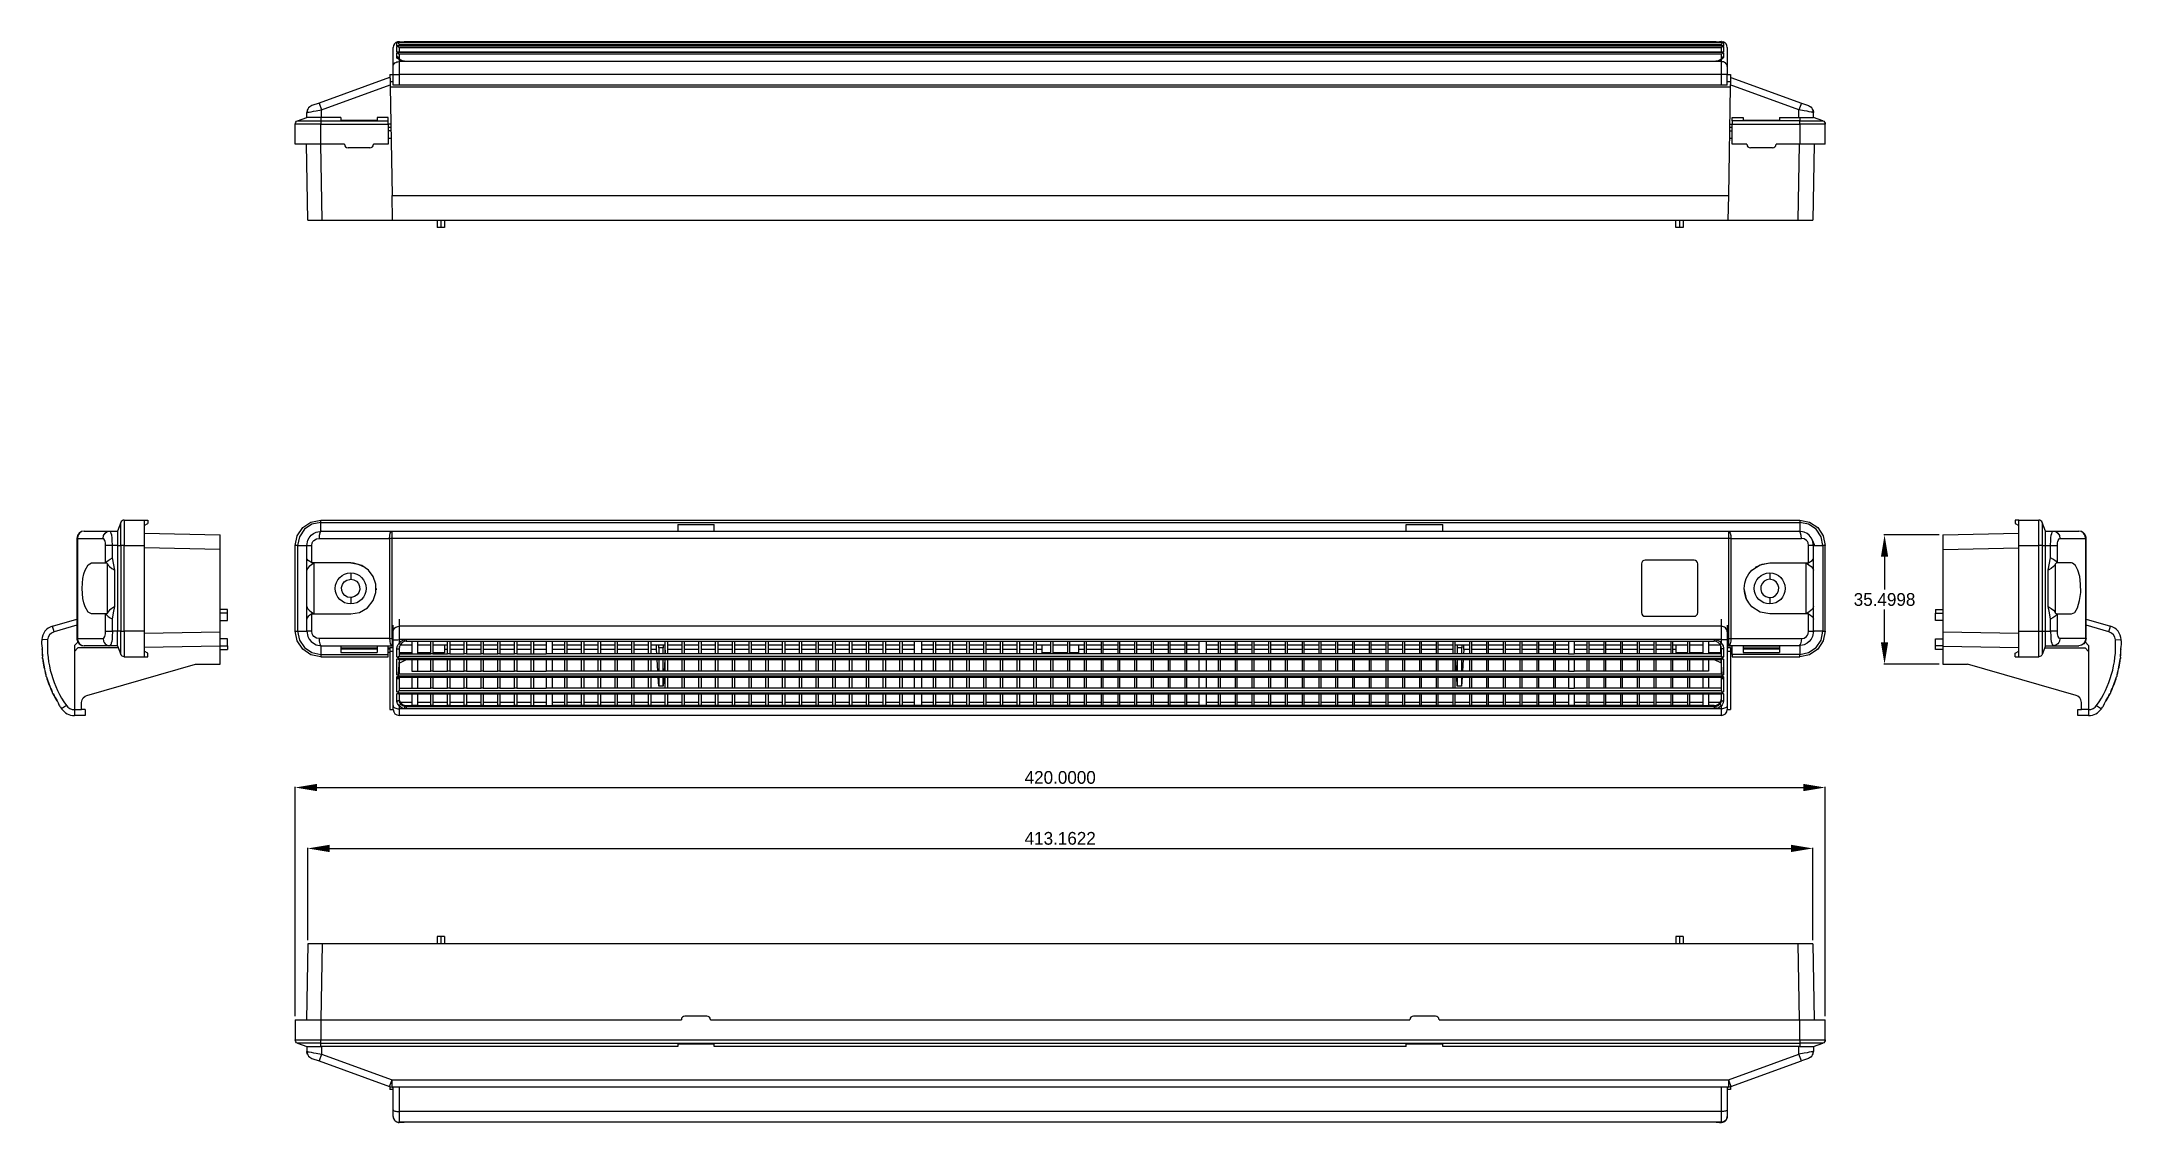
# Model space of a CAD drawing. Extents: x 8 to 579, y 57 to 353.
import ezdxf

# ---------------------------------------------------------------- set-up
doc = ezdxf.new("R2010")
doc.units = 0
doc.header["$MEASUREMENT"] = 0
doc.header["$PDSIZE"] = -1
doc.dimstyles.get("Standard").update_dxf_attribs({"dimtxt": 0.18, "dimasz": 0.18, "dimexe": 0.18, "dimexo": 0.0625, "dimgap": 0.09, "dimtad": 0, "dimtih": 1, "dimtoh": 1, "dimdec": 4, "dimzin": 0, "dimdsep": 46, "dimtxsty": 'Standard', "dimcen": 0.09, "dimadec": 0, "dimazin": 0, "dimtfac": 1, "dimtdec": 4, "dimtofl": 0, "dimtmove": 0, "dimatfit": 0, "dimfxl": 0, "dimtolj": 1, "dimtzin": 0, "dimarcsym": 0})

msp = doc.modelspace()

# ---------------------------------------------------------------- blocks, each defined once
blk = doc.blocks.new('*D0')
at = {"color": 0, "linetype": 'ByBlock'}
for p, q in [((528.8, 217.96), (513.59, 217.96)), ((513.77, 211.96), (513.77, 202.96)), ((513.77, 188.46), (513.77, 197.46)), ((528.8, 182.46), (513.59, 182.46))]:
    blk.add_line(p, q, dxfattribs=at)
for points in [[(513.77, 217.96), (512.77, 211.96), (514.77, 211.96)], [(513.77, 182.46), (512.77, 188.46), (514.77, 188.46)]]:
    blk.add_solid(points, dxfattribs=at)
at = {"layer": 'DEFPOINTS', "color": 0, "linetype": 'ByBlock'}
for p in [(529.8, 217.96), (529.8, 182.46)]:
    blk.add_point(p, dxfattribs=at)
at = {"color": 0, "linetype": 'ByBlock', "insert": (513.77, 200.21), "char_height": 3.5, "attachment_point": 5}
blk.add_mtext('\\A1;35.4998', dxfattribs=at)
blk = doc.blocks.new('*D1')
at = {"color": 0, "linetype": 'ByBlock'}
for p, q in [((80.9, 106.67), (80.9, 132.07)), ((86.9, 131.89), (488.06, 131.89)), ((494.06, 106.67), (494.06, 132.07))]:
    blk.add_line(p, q, dxfattribs=at)
for points in [[(80.9, 131.89), (86.9, 130.89), (86.9, 132.89)], [(494.06, 131.89), (488.06, 130.89), (488.06, 132.89)]]:
    blk.add_solid(points, dxfattribs=at)
at = {"layer": 'DEFPOINTS', "color": 0, "linetype": 'ByBlock'}
for p in [(80.9, 105.67), (494.06, 105.67)]:
    blk.add_point(p, dxfattribs=at)
at = {"color": 0, "linetype": 'ByBlock', "insert": (287.48, 134.64), "char_height": 3.5, "attachment_point": 5}
blk.add_mtext('\\A1;413.1622', dxfattribs=at)
blk = doc.blocks.new('*D2')
at = {"color": 0, "linetype": 'ByBlock'}
for p, q in [((77.48, 85.87), (77.48, 148.79)), ((83.48, 148.61), (491.48, 148.61)), ((497.48, 85.87), (497.48, 148.79))]:
    blk.add_line(p, q, dxfattribs=at)
for points in [[(77.48, 148.61), (83.48, 147.61), (83.48, 149.61)], [(497.48, 148.61), (491.48, 147.61), (491.48, 149.61)]]:
    blk.add_solid(points, dxfattribs=at)
at = {"layer": 'DEFPOINTS', "color": 0, "linetype": 'ByBlock'}
for p in [(77.48, 84.87), (497.48, 84.87)]:
    blk.add_point(p, dxfattribs=at)
at = {"color": 0, "linetype": 'ByBlock', "insert": (287.48, 151.36), "char_height": 3.5, "attachment_point": 5}
blk.add_mtext('\\A1;420.0000', dxfattribs=at)

# ---------------------------------------------------------------- dimensions: what is measured, and where the dimension line sits
at = {"linetype": 'Continuous'}
dim = msp.add_linear_dim(base=(513.77174, 182.46359), p1=(529.79766, 217.96337), p2=(529.79766, 182.46359), angle=90, dimstyle='Standard', override={"dimtxt": 3.5, "dimasz": 6, "dimexo": 1, "dimgap": 1, "dimtad": 1, "dimdle": 1, "dimatfit": 3}, dxfattribs=at)
dim.commit()
dim.dimension.update_dxf_attribs({"geometry": '*D0', "text_midpoint": (513.77174, 200.21348)})
for base, p1, p2, picture, middle in [((497.47695, 148.61412), (77.47695, 84.87272), (497.47695, 84.87272), '*D2', (287.47695, 151.36412)), ((494.05803, 131.88601), (80.89587, 105.67272), (494.05803, 105.67272), '*D1', (287.47695, 134.63601))]:
    dim = msp.add_linear_dim(base=base, p1=p1, p2=p2, dimstyle='Standard', override={"dimtxt": 3.5, "dimasz": 6, "dimexo": 1, "dimgap": 1, "dimtad": 1, "dimdle": 1, "dimatfit": 3}, dxfattribs=at)
    dim.commit()
    dim.dimension.update_dxf_attribs({"geometry": picture, "text_midpoint": middle})

# ---------------------------------------------------------------- linework, layer by layer
at = {"color": 7, "linetype": 'Continuous'}
for p, q in [((104.37695, 346.58609), (104.37695, 351.7854)), ((105.35086, 353.10226), (105.35086, 353.24686)), ((105.35086, 352.186), (105.35086, 353.03129)), ((105.35086, 350.47231), (105.35086, 352.01201)), ((105.35086, 349.13803), (105.35086, 350.20011)), ((469.33815, 350.49681), (105.61574, 350.49681)), ((469.20328, 352.24068), (105.75062, 352.24068)), ((469.07173, 353.19806), (105.88217, 353.19806)), ((469.01015, 349.92278), (105.94375, 349.92278)), ((105.96678, 351.66664), (105.97695, 351.57519)), ((468.98712, 351.66664), (105.96678, 351.66664)), ((105.97649, 352.62402), (105.97695, 352.60417)), ((468.97741, 352.62402), (105.97649, 352.62402)), ((105.97695, 353.19521), (468.97695, 353.19521)), ((105.97695, 352.60417), (105.97695, 352.31099)), ((105.97695, 352.22325), (468.97695, 352.22325)), ((105.97695, 351.57519), (105.97695, 350.49681)), ((105.97695, 350.45282), (468.97695, 350.45282)), ((105.97695, 349.75696), (105.97695, 348.78103)), ((105.97695, 348.47265), (105.97695, 347.89317)), ((107.97695, 353.33798), (107.38982, 353.33798)), ((466.97695, 353.33798), (107.97695, 353.33798)), ((107.97695, 353.33798), (107.97695, 353.19806)), ((467.56408, 353.33798), (466.97695, 353.33798)), ((466.97695, 353.33798), (466.97695, 353.19806)), ((468.97695, 353.37821), (469.42093, 353.32091)), ((468.97695, 352.60417), (468.97741, 352.62402)), ((468.97695, 352.31099), (468.97695, 352.60417)), ((468.97695, 351.57519), (468.98712, 351.66664)), ((468.97695, 350.49681), (468.97695, 351.57519)), ((468.97695, 348.78103), (468.97695, 349.75696)), ((468.97695, 347.89317), (468.97695, 348.47265)), ((469.60304, 353.24686), (469.60304, 353.10226)), ((469.60304, 353.03129), (469.60304, 352.186)), ((469.60304, 352.01201), (469.60304, 350.47231)), ((469.60304, 350.20011), (469.60304, 349.13803)), ((470.57695, 351.7854), (470.57695, 346.58609)), ((103.37056, 343.56478), (84.01791, 336.52099)), ((103.37056, 343.56478), (103.49735, 343.21643)), ((103.47695, 344.3854), (103.51186, 342.3854)), ((103.47695, 344.3854), (104.37695, 344.3854)), ((104.37695, 344.3854), (104.37695, 346.58609)), ((104.37695, 341.3854), (104.37695, 344.3854)), ((104.37695, 344.3854), (105.97695, 344.3854)), ((105.97695, 347.89317), (105.97695, 344.3854)), ((107.38982, 347.89317), (105.97695, 347.89317)), ((468.97695, 344.3854), (105.97695, 344.3854)), ((105.97695, 344.3854), (105.97695, 341.3854)), ((107.97695, 347.89317), (107.38982, 347.89317)), ((107.97744, 347.94487), (107.45794, 347.97369)), ((466.97695, 347.9381), (107.97695, 347.9381)), ((107.97695, 347.9381), (107.97695, 347.89317)), ((466.97695, 347.89317), (107.97695, 347.89317)), ((466.97695, 347.9381), (466.97695, 347.89317)), ((467.56408, 347.89317), (466.97695, 347.89317)), ((468.97695, 347.89317), (467.56408, 347.89317)), ((468.97695, 344.3854), (468.97695, 347.89317)), ((468.97695, 341.3854), (468.97695, 344.3854)), ((470.57695, 344.3854), (468.97695, 344.3854)), ((470.57695, 346.58609), (470.57695, 344.3854)), ((470.57695, 341.3854), (470.57695, 344.3854)), ((470.57695, 344.3854), (471.47695, 344.3854)), ((471.47695, 344.3854), (471.44204, 342.3854)), ((471.58334, 343.56478), (471.45655, 343.21644)), ((471.58334, 343.56478), (490.93599, 336.52099)), ((84.70195, 334.64161), (103.52743, 341.49352)), ((103.51186, 342.3854), (104.37695, 342.3854)), ((103.51186, 342.3854), (103.53715, 340.93667)), ((103.53715, 340.93667), (104.05788, 311.10393)), ((103.53715, 340.93667), (471.41675, 340.93667)), ((105.97695, 341.3854), (104.37695, 341.3854)), ((468.97695, 341.3854), (105.97695, 341.3854)), ((470.57695, 341.3854), (468.97695, 341.3854)), ((470.57695, 342.3854), (471.44204, 342.3854)), ((471.41675, 340.93667), (470.89602, 311.10393)), ((471.44204, 342.3854), (471.41675, 340.93667)), ((490.25195, 334.64161), (471.42647, 341.49352)), ((78.13493, 331.65099), (80.70195, 332.58531)), ((80.70195, 333.91367), (80.83645, 333.93814)), ((80.70195, 332.58531), (80.70195, 333.91367)), ((82.01791, 335.79305), (81.494, 335.50563)), ((84.01791, 336.52099), (82.01791, 335.79305)), ((84.01791, 336.52099), (84.70195, 334.64161)), ((84.70195, 332.50341), (84.47695, 332.50572)), ((84.47695, 332.50572), (84.47695, 331.65099)), ((84.47695, 331.65099), (84.47695, 330.71129)), ((84.47695, 331.65099), (102.97695, 331.65099)), ((84.70195, 332.50341), (84.70195, 334.64161)), ((89.97695, 332.50341), (84.70195, 332.50341)), ((89.97695, 332.50341), (89.97695, 331.84827)), ((89.97695, 331.84827), (99.97695, 331.84827)), ((102.97695, 332.50341), (99.97695, 332.50341)), ((99.97695, 332.50341), (99.97695, 331.84827)), ((102.97695, 331.65099), (102.97695, 332.50341)), ((102.97695, 330.71129), (102.97695, 331.65099)), ((471.97695, 332.50341), (474.97695, 332.50341)), ((471.97695, 331.65099), (471.97695, 332.50341)), ((471.97695, 331.65099), (471.97695, 330.71129)), ((490.47695, 331.65099), (471.97695, 331.65099)), ((474.97695, 332.50341), (474.97695, 331.84827)), ((474.97695, 331.84827), (484.97695, 331.84827)), ((484.97695, 332.50341), (484.97695, 331.84827)), ((484.97695, 332.50341), (490.25195, 332.50341)), ((490.93599, 336.52099), (490.25195, 334.64161)), ((490.25195, 332.50341), (490.25195, 334.64161)), ((490.25195, 332.50341), (490.47695, 332.50572)), ((490.47695, 332.50572), (490.47695, 331.65099)), ((490.47695, 330.71129), (490.47695, 331.65099)), ((490.93599, 336.52099), (492.93599, 335.79305)), ((492.93599, 335.79305), (493.4599, 335.50563)), ((494.25195, 333.91367), (494.11745, 333.93814)), ((494.25195, 332.58531), (494.25195, 333.91367)), ((496.81897, 331.65099), (494.25195, 332.58531)), ((77.47695, 325.1854), (77.47695, 330.71129)), ((84.47695, 330.71129), (77.47695, 330.71129)), ((84.47695, 325.1854), (84.47695, 330.71129)), ((84.47695, 330.71129), (102.97695, 330.71129)), ((102.97695, 330.71129), (102.97695, 325.1854)), ((103.71608, 330.6854), (102.97695, 330.6854)), ((102.97695, 329.8854), (103.73005, 329.8854)), ((103.7475, 328.8854), (102.97695, 328.8854)), ((102.97695, 326.8854), (103.78241, 326.8854)), ((471.17149, 326.8854), (471.97695, 326.8854)), ((471.2064, 328.8854), (471.97695, 328.8854)), ((471.22385, 329.8854), (471.97695, 329.8854)), ((471.23782, 330.6854), (471.97695, 330.6854)), ((471.97695, 325.1854), (471.97695, 330.71129)), ((471.97695, 330.71129), (490.47695, 330.71129)), ((490.47695, 330.71129), (490.47695, 325.1854)), ((497.47695, 330.71129), (490.47695, 330.71129)), ((497.47695, 325.1854), (497.47695, 330.71129)), ((84.47695, 325.1854), (77.47695, 325.1854)), ((80.89587, 304.3854), (80.53281, 325.1854)), ((90.97695, 325.1854), (84.47695, 325.1854)), ((84.89526, 304.3854), (84.5322, 325.1854)), ((97.97695, 324.1854), (91.97695, 324.1854)), ((102.97695, 325.1854), (98.97695, 325.1854)), ((475.97695, 325.1854), (471.97695, 325.1854)), ((482.97695, 324.1854), (476.97695, 324.1854)), ((490.47695, 325.1854), (483.97695, 325.1854)), ((490.05864, 304.3854), (490.4217, 325.1854)), ((497.47695, 325.1854), (490.47695, 325.1854)), ((494.42109, 325.1854), (494.05803, 304.3854)), ((104.05788, 311.10393), (470.89602, 311.10393)), ((104.17515, 304.3854), (104.05788, 311.10393)), ((470.89602, 311.10393), (470.77875, 304.3854)), ((80.89587, 304.3854), (84.89526, 304.3854)), ((84.89526, 304.3854), (104.17515, 304.3854)), ((104.17515, 304.3854), (470.77875, 304.3854)), ((116.47695, 304.3854), (116.47695, 302.3854)), ((117.47695, 304.3854), (117.47695, 302.3854)), ((118.47695, 304.3854), (118.47695, 302.3854)), ((456.47695, 302.3854), (456.47695, 304.3854)), ((457.47695, 304.3854), (457.47695, 302.3854)), ((458.47695, 304.3854), (458.47695, 302.3854)), ((470.77875, 304.3854), (490.05864, 304.3854)), ((490.05864, 304.3854), (494.05803, 304.3854)), ((117.47695, 302.3854), (116.47695, 302.3854)), ((118.47695, 302.3854), (117.47695, 302.3854)), ((457.47695, 302.3854), (456.47695, 302.3854)), ((458.47695, 302.3854), (457.47695, 302.3854)), ((17.54716, 217.01359), (17.54716, 189.51359)), ((17.66778, 217.01359), (17.54716, 217.01359)), ((17.66778, 217.01359), (17.66778, 189.51359)), ((17.66778, 217.01359), (24.71157, 217.01359)), ((19.54716, 219.01359), (26.59095, 219.01359)), ((26.59095, 219.01359), (28.72915, 219.01359)), ((29.58157, 221.35561), (28.72684, 219.00726)), ((30.52126, 222.01359), (36.04716, 222.01359)), ((30.52126, 222.01359), (30.52126, 215.01359)), ((36.04716, 222.01359), (36.04716, 215.01359)), ((36.04716, 222.01359), (37.04716, 222.01359)), ((36.04716, 220.49508), (37.04716, 221.07243)), ((36.04716, 218.39689), (56.84716, 217.96337)), ((37.04716, 222.01359), (37.04716, 221.07243)), ((56.84716, 213.96396), (56.84716, 217.96337)), ((84.01791, 217.01359), (103.37056, 217.01359)), ((84.47695, 222.01359), (490.47695, 222.01359)), ((84.47695, 219.00726), (84.47695, 221.35561)), ((84.47695, 221.35561), (490.47695, 221.35561)), ((84.70195, 219.01359), (104.0546, 219.01359)), ((103.37056, 217.01359), (103.37056, 189.51359)), ((104.0546, 217.01359), (103.37056, 217.01359)), ((104.0546, 219.01359), (470.8993, 219.01359)), ((470.8993, 217.01359), (104.0546, 217.01359)), ((104.0546, 189.51359), (104.0546, 217.01359)), ((182.47695, 220.81359), (192.47695, 220.81359)), ((182.47695, 220.81359), (182.47695, 219.01359)), ((192.47695, 220.67961), (182.47695, 220.67961)), ((192.47695, 219.01359), (192.47695, 220.81359)), ((382.47695, 220.81359), (392.47695, 220.81359)), ((382.47695, 219.01359), (382.47695, 220.81359)), ((392.47695, 220.67961), (382.47695, 220.67961)), ((392.47695, 219.01359), (392.47695, 220.81359)), ((470.8993, 219.01359), (490.25195, 219.01359)), ((470.8993, 219.01359), (470.8993, 217.01359)), ((470.8993, 217.01359), (470.8993, 189.51359)), ((471.58334, 217.01359), (470.8993, 217.01359)), ((471.58334, 217.01359), (471.58334, 189.51359)), ((471.58334, 217.01359), (490.93599, 217.01359)), ((490.47695, 221.35561), (490.47695, 219.00726)), ((529.79766, 217.96337), (550.59766, 218.39689)), ((529.79766, 217.96337), (529.79766, 213.96396)), ((549.59766, 222.01359), (549.59766, 221.07243)), ((550.59766, 222.01359), (549.59766, 222.01359)), ((549.59766, 221.07243), (550.59766, 220.49508)), ((550.59766, 222.01359), (556.12356, 222.01359)), ((550.59766, 215.01359), (550.59766, 222.01359)), ((556.12356, 215.01359), (556.12356, 222.01359)), ((557.91798, 219.00726), (557.06325, 221.35561)), ((557.91568, 219.01359), (560.05387, 219.01359)), ((560.05387, 219.01359), (567.09766, 219.01359)), ((561.93326, 217.01359), (568.97705, 217.01359)), ((568.97705, 217.01359), (568.97705, 189.51359)), ((569.09766, 217.01359), (568.97705, 217.01359)), ((569.09766, 189.51359), (569.09766, 217.01359)), ((25.43951, 210.26359), (25.43951, 215.01359)), ((27.31889, 215.01359), (25.43951, 215.01359)), ((28.64725, 215.01359), (27.31889, 215.01359)), ((27.31889, 211.664), (27.31889, 215.01359)), ((27.91848, 208.26359), (27.31889, 211.664)), ((28.64725, 215.01359), (28.64725, 191.51359)), ((28.64725, 215.01359), (29.58157, 215.01359)), ((30.52126, 215.01359), (29.58157, 215.01359)), ((29.58157, 215.01359), (29.58157, 191.51359)), ((30.52126, 215.01359), (36.04716, 215.01359)), ((30.52126, 191.51359), (30.52126, 215.01359)), ((36.04716, 215.01359), (36.04716, 191.51359)), ((56.84716, 213.96396), (36.04716, 214.39748)), ((56.84716, 191.3819), (56.84716, 213.96396)), ((77.47695, 191.51359), (77.47695, 215.01359)), ((78.13493, 215.01359), (80.70195, 215.01359)), ((78.13493, 215.01359), (78.13493, 191.51359)), ((80.70195, 211.664), (80.70195, 215.01359)), ((80.70195, 215.01359), (82.01791, 215.01359)), ((80.70195, 208.26359), (80.70195, 211.664)), ((82.01791, 210.26359), (82.01791, 215.01359)), ((492.93599, 210.26359), (492.93599, 215.01359)), ((494.25195, 215.01359), (492.93599, 215.01359)), ((494.25195, 211.664), (494.25195, 215.01359)), ((494.25195, 215.01359), (496.81897, 215.01359)), ((494.25195, 208.26359), (494.25195, 211.664)), ((496.81897, 215.01359), (496.81897, 191.51359)), ((497.47695, 191.51359), (497.47695, 215.01359)), ((529.79766, 213.96396), (550.59766, 214.39748)), ((529.79766, 213.96396), (529.79766, 191.3819)), ((550.59766, 191.51359), (550.59766, 215.01359)), ((550.59766, 215.01359), (556.12356, 215.01359)), ((556.12356, 191.51359), (556.12356, 215.01359)), ((557.06325, 215.01359), (556.12356, 215.01359)), ((557.06325, 215.01359), (557.06325, 191.51359)), ((557.06325, 215.01359), (557.99757, 215.01359)), ((557.99757, 191.51359), (557.99757, 215.01359)), ((557.99757, 215.01359), (559.32593, 215.01359)), ((558.72635, 208.26359), (559.32593, 211.664)), ((559.32593, 211.664), (559.32593, 215.01359)), ((559.32593, 215.01359), (561.20532, 215.01359)), ((561.20532, 210.26359), (561.20532, 215.01359)), ((21.55083, 210.26359), (25.43951, 210.26359)), ((25.43951, 210.26359), (25.66574, 210.26359)), ((25.91848, 196.48061), (25.91848, 210.04525)), ((27.91848, 198.26359), (27.91848, 208.26359)), ((80.70195, 198.26359), (80.70195, 208.26359)), ((92.70195, 210.26359), (82.01791, 210.26359)), ((82.70195, 196.26359), (82.70195, 210.26359)), ((92.70195, 207.51359), (92.70195, 205.76359)), ((447.07695, 210.01359), (447.07695, 196.61359)), ((461.47695, 211.01359), (448.07695, 211.01359)), ((462.47695, 196.61359), (462.47695, 210.01359)), ((482.25195, 210.26359), (492.93599, 210.26359)), ((482.25195, 207.51359), (482.25195, 205.76359)), ((492.25195, 196.26359), (492.25195, 210.26359)), ((494.25195, 198.26359), (494.25195, 208.26359)), ((558.72635, 198.26359), (558.72635, 208.26359)), ((560.72635, 196.48061), (560.72635, 210.04525)), ((561.20532, 210.26359), (560.97908, 210.26359)), ((565.09399, 210.26359), (561.20532, 210.26359)), ((92.70195, 200.76359), (92.70195, 199.01359)), ((99.70195, 203.26356), (99.69199, 202.89025)), ((475.85485, 200.42156), (475.25195, 203.26363)), ((482.25195, 200.76359), (482.25195, 199.01359)), ((10.83666, 192.88355), (17.54716, 194.80775)), ((25.43951, 196.26359), (21.55083, 196.26359)), ((25.66597, 196.26359), (25.43951, 196.26359)), ((25.43951, 191.51359), (25.43951, 196.26359)), ((27.31889, 191.51359), (27.31889, 194.86317)), ((58.84716, 197.46359), (56.84716, 197.46359)), ((58.84716, 196.46359), (56.84716, 196.46359)), ((56.84716, 194.46359), (58.84716, 194.46359)), ((58.84716, 196.46359), (58.84716, 197.46359)), ((58.84716, 194.46359), (58.84716, 196.46359)), ((80.70195, 194.86317), (80.70195, 198.26359)), ((80.70195, 191.51359), (80.70195, 194.86317)), ((82.01791, 196.26359), (92.70195, 196.26359)), ((82.01791, 191.51359), (82.01791, 196.26359)), ((105.97695, 194.80775), (105.97695, 192.88355)), ((448.07695, 195.61359), (461.47695, 195.61359)), ((468.97695, 192.88355), (468.97695, 194.80775)), ((492.93599, 196.26359), (482.25195, 196.26359)), ((492.93599, 191.51359), (492.93599, 196.26359)), ((494.25195, 194.86317), (494.25195, 198.26359)), ((494.25195, 191.51359), (494.25195, 194.86317)), ((527.79766, 197.46359), (529.79766, 197.46359)), ((527.79766, 197.46359), (527.79766, 196.46359)), ((527.79766, 194.46359), (527.79766, 196.46359)), ((527.79766, 196.46359), (529.79766, 196.46359)), ((529.79766, 194.46359), (527.79766, 194.46359)), ((559.32593, 191.51359), (559.32593, 194.86317)), ((560.97886, 196.26359), (561.20532, 196.26359)), ((561.20532, 196.26359), (565.09399, 196.26359)), ((561.20532, 191.51359), (561.20532, 196.26359)), ((569.09766, 194.80775), (575.80816, 192.88355)), ((7.89458, 189.19949), (7.89458, 189.19949)), ((9.49205, 189.10957), (7.89458, 189.19949)), ((11.27768, 191.34553), (10.83666, 192.88355)), ((17.54716, 193.14327), (11.27768, 191.34553)), ((16.84716, 187.59377), (17.79805, 188.54466)), ((17.54716, 189.51359), (17.66778, 189.51359)), ((17.66778, 189.51359), (24.71157, 189.51359)), ((25.43951, 191.51359), (27.31889, 191.51359)), ((28.64725, 191.51359), (27.31889, 191.51359)), ((29.58157, 191.51359), (28.64725, 191.51359)), ((29.58157, 191.51359), (30.52126, 191.51359)), ((30.52126, 191.51359), (30.52126, 184.51359)), ((36.04716, 191.51359), (30.52126, 191.51359)), ((36.04716, 191.51359), (36.04716, 184.51359)), ((36.04716, 191.01884), (56.84716, 191.3819)), ((56.84716, 187.38251), (56.84716, 191.3819)), ((58.84716, 189.46359), (56.84716, 189.46359)), ((58.84716, 187.46359), (58.84716, 189.46359)), ((78.13493, 191.51359), (80.70195, 191.51359)), ((82.01791, 191.51359), (80.70195, 191.51359)), ((103.37056, 189.51359), (84.01791, 189.51359)), ((103.37056, 189.51359), (104.0546, 189.51359)), ((104.37695, 189.51359), (104.0546, 189.51359)), ((104.0546, 189.51359), (104.0546, 187.51359)), ((104.37695, 191.34553), (104.37695, 193.14327)), ((104.37695, 189.10957), (104.37695, 191.34553)), ((104.37695, 171.13397), (104.37695, 189.10957)), ((105.97695, 192.88355), (105.97695, 189.19949)), ((468.97695, 192.88355), (105.97695, 192.88355)), ((105.97695, 189.19949), (105.97695, 188.17035)), ((107.38982, 189.19949), (105.97695, 189.19949)), ((107.97695, 189.19949), (107.38982, 189.19949)), ((107.97695, 188.81535), (107.49766, 188.75424)), ((466.97695, 189.19949), (107.97695, 189.19949)), ((107.97695, 189.19949), (107.97695, 188.79792)), ((107.97695, 188.79792), (466.97695, 188.79792)), ((109.47695, 188.79792), (109.47695, 185.26452)), ((111.07695, 188.79792), (111.07695, 185.26452)), ((114.67695, 185.26452), (114.67695, 188.79792)), ((115.27695, 188.79792), (115.27695, 185.26452)), ((119.27695, 185.26452), (119.27695, 188.79792)), ((119.87695, 188.79792), (119.87695, 185.26452)), ((123.87695, 185.26452), (123.87695, 188.79792)), ((124.47695, 188.79792), (124.47695, 185.26452)), ((128.47695, 185.26452), (128.47695, 188.79792)), ((129.07695, 188.79792), (129.07695, 185.26452)), ((133.07695, 185.26452), (133.07695, 188.79792)), ((133.67695, 188.79792), (133.67695, 185.26452)), ((137.67695, 185.26452), (137.67695, 188.79792)), ((138.27695, 188.79792), (138.27695, 185.26452)), ((142.27695, 185.26452), (142.27695, 188.79792)), ((142.87695, 188.79792), (142.87695, 185.26452)), ((146.37695, 188.79792), (146.37695, 185.26452)), ((147.97695, 188.79792), (147.97695, 185.26452)), ((151.47695, 185.26452), (151.47695, 188.79792)), ((152.07695, 188.79792), (152.07695, 185.26452)), ((156.07695, 185.26452), (156.07695, 188.79792)), ((156.67695, 188.79792), (156.67695, 185.26452)), ((160.67695, 185.26452), (160.67695, 188.79792)), ((161.27695, 188.79792), (161.27695, 185.26452)), ((165.27695, 185.26452), (165.27695, 188.79792)), ((165.87695, 188.79792), (165.87695, 185.26452)), ((169.87695, 185.26452), (169.87695, 188.79792)), ((170.47695, 188.79792), (170.47695, 185.26452)), ((174.47695, 185.26452), (174.47695, 188.79792)), ((175.07695, 188.79792), (175.07695, 185.26452)), ((179.07695, 185.26452), (179.07695, 188.79792)), ((179.67695, 188.79792), (179.67695, 185.26452)), ((183.67695, 185.26452), (183.67695, 188.79792)), ((184.27695, 188.79792), (184.27695, 185.26452)), ((188.27695, 185.26452), (188.27695, 188.79792)), ((188.87695, 188.79792), (188.87695, 185.26452)), ((192.87695, 185.26452), (192.87695, 188.79792)), ((193.47695, 188.79792), (193.47695, 185.26452)), ((197.47695, 185.26452), (197.47695, 188.79792)), ((198.07695, 188.79792), (198.07695, 185.26452)), ((202.07695, 185.26452), (202.07695, 188.79792)), ((202.67695, 188.79792), (202.67695, 185.26452)), ((206.67695, 185.26452), (206.67695, 188.79792)), ((207.27695, 188.79792), (207.27695, 185.26452)), ((211.27695, 185.26452), (211.27695, 188.79792)), ((211.87695, 188.79792), (211.87695, 185.26452)), ((215.87695, 185.26452), (215.87695, 188.79792)), ((216.47695, 188.79792), (216.47695, 185.26452)), ((220.47695, 185.26452), (220.47695, 188.79792)), ((221.07695, 188.79792), (221.07695, 185.26452)), ((225.07695, 185.26452), (225.07695, 188.79792)), ((225.67695, 188.79792), (225.67695, 185.26452)), ((229.67695, 185.26452), (229.67695, 188.79792)), ((230.27695, 188.79792), (230.27695, 185.26452)), ((234.27695, 185.26452), (234.27695, 188.79792)), ((234.87695, 188.79792), (234.87695, 185.26452)), ((238.87695, 185.26452), (238.87695, 188.79792)), ((239.47695, 188.79792), (239.47695, 185.26452)), ((243.47695, 185.26452), (243.47695, 188.79792)), ((244.07695, 188.79792), (244.07695, 185.26452)), ((247.37695, 188.79792), (247.37695, 185.26452)), ((249.37695, 188.79792), (249.37695, 185.26452)), ((252.67695, 185.26452), (252.67695, 188.79792)), ((253.27695, 188.79792), (253.27695, 185.26452)), ((257.27695, 185.26452), (257.27695, 188.79792)), ((257.87695, 188.79792), (257.87695, 185.26452)), ((261.87695, 185.26452), (261.87695, 188.79792)), ((262.47695, 188.79792), (262.47695, 185.26452)), ((266.47695, 185.26452), (266.47695, 188.79792)), ((267.07695, 188.79792), (267.07695, 185.26452)), ((271.07695, 185.26452), (271.07695, 188.79792)), ((271.67695, 188.79792), (271.67695, 185.26452)), ((275.67695, 185.26452), (275.67695, 188.79792)), ((276.27695, 188.79792), (276.27695, 185.26452)), ((280.27695, 185.26452), (280.27695, 188.79792)), ((280.87695, 188.79792), (280.87695, 185.26452)), ((284.87695, 185.26452), (284.87695, 188.79792)), ((285.47695, 188.79792), (285.47695, 185.26452)), ((289.47695, 188.79792), (289.47695, 185.26452)), ((290.07695, 185.26452), (290.07695, 188.79792)), ((294.07695, 188.79792), (294.07695, 185.26452)), ((294.67695, 185.26452), (294.67695, 188.79792)), ((298.67695, 188.79792), (298.67695, 185.26452)), ((299.27695, 185.26452), (299.27695, 188.79792)), ((303.27695, 188.79792), (303.27695, 185.26452)), ((303.87695, 185.26452), (303.87695, 188.79792)), ((307.87695, 188.79792), (307.87695, 185.26452)), ((308.47695, 185.26452), (308.47695, 188.79792)), ((312.47695, 188.79792), (312.47695, 185.26452)), ((313.07695, 185.26452), (313.07695, 188.79792)), ((317.07695, 188.79792), (317.07695, 185.26452)), ((317.67695, 185.26452), (317.67695, 188.79792)), ((321.67695, 188.79792), (321.67695, 185.26452)), ((322.27695, 185.26452), (322.27695, 188.79792)), ((325.57695, 188.79792), (325.57695, 185.26452)), ((327.57695, 188.79792), (327.57695, 185.26452)), ((330.87695, 188.79792), (330.87695, 185.26452)), ((331.47695, 185.26452), (331.47695, 188.79792)), ((335.47695, 188.79792), (335.47695, 185.26452)), ((336.07695, 185.26452), (336.07695, 188.79792)), ((340.07695, 188.79792), (340.07695, 185.26452)), ((340.67695, 185.26452), (340.67695, 188.79792)), ((344.67695, 188.79792), (344.67695, 185.26452)), ((345.27695, 185.26452), (345.27695, 188.79792)), ((349.27695, 188.79792), (349.27695, 185.26452)), ((349.87695, 185.26452), (349.87695, 188.79792)), ((353.87695, 188.79792), (353.87695, 185.26452)), ((354.47695, 185.26452), (354.47695, 188.79792)), ((358.47695, 188.79792), (358.47695, 185.26452)), ((359.07695, 185.26452), (359.07695, 188.79792)), ((363.07695, 188.79792), (363.07695, 185.26452)), ((363.67695, 185.26452), (363.67695, 188.79792)), ((367.67695, 188.79792), (367.67695, 185.26452)), ((368.27695, 185.26452), (368.27695, 188.79792)), ((372.27695, 188.79792), (372.27695, 185.26452)), ((372.87695, 185.26452), (372.87695, 188.79792)), ((376.87695, 188.79792), (376.87695, 185.26452)), ((377.47695, 185.26452), (377.47695, 188.79792)), ((381.47695, 188.79792), (381.47695, 185.26452)), ((382.07695, 185.26452), (382.07695, 188.79792)), ((386.07695, 188.79792), (386.07695, 185.26452)), ((386.67695, 185.26452), (386.67695, 188.79792)), ((390.67695, 188.79792), (390.67695, 185.26452)), ((391.27695, 185.26452), (391.27695, 188.79792)), ((395.27695, 188.79792), (395.27695, 185.26452)), ((395.87695, 185.26452), (395.87695, 188.79792)), ((399.87695, 188.79792), (399.87695, 185.26452)), ((400.47695, 185.26452), (400.47695, 188.79792)), ((404.47695, 188.79792), (404.47695, 185.26452)), ((405.07695, 185.26452), (405.07695, 188.79792)), ((409.07695, 188.79792), (409.07695, 185.26452)), ((409.67695, 185.26452), (409.67695, 188.79792)), ((413.67695, 188.79792), (413.67695, 185.26452)), ((414.27695, 185.26452), (414.27695, 188.79792)), ((418.27695, 188.79792), (418.27695, 185.26452)), ((418.87695, 185.26452), (418.87695, 188.79792)), ((422.87695, 188.79792), (422.87695, 185.26452)), ((423.47695, 185.26452), (423.47695, 188.79792)), ((426.97695, 188.79792), (426.97695, 185.26452)), ((428.57695, 188.79792), (428.57695, 185.26452)), ((432.07695, 188.79792), (432.07695, 185.26452)), ((432.67695, 185.26452), (432.67695, 188.79792)), ((436.67695, 188.79792), (436.67695, 185.26452)), ((437.27695, 185.26452), (437.27695, 188.79792)), ((441.27695, 188.79792), (441.27695, 185.26452)), ((441.87695, 185.26452), (441.87695, 188.79792)), ((445.87695, 188.79792), (445.87695, 185.26452)), ((446.47695, 185.26452), (446.47695, 188.79792)), ((450.47695, 188.79792), (450.47695, 185.26452)), ((451.07695, 185.26452), (451.07695, 188.79792)), ((455.07695, 188.79792), (455.07695, 185.26452)), ((455.67695, 185.26452), (455.67695, 188.79792)), ((459.67695, 188.79792), (459.67695, 185.26452)), ((460.27695, 185.26452), (460.27695, 188.79792)), ((463.87695, 188.79792), (463.87695, 185.26452)), ((465.47695, 188.79792), (465.47695, 185.26452)), ((467.56408, 189.19949), (466.97695, 189.19949)), ((466.97695, 189.19949), (466.97695, 188.79792)), ((467.45624, 188.75424), (466.97695, 188.81535)), ((468.97695, 189.19949), (467.56408, 189.19949)), ((468.97695, 189.19949), (468.97695, 192.88355)), ((468.97695, 188.17035), (468.97695, 189.19949)), ((470.57695, 193.14327), (470.57695, 191.34553)), ((470.57695, 191.34553), (470.57695, 189.10957)), ((470.8993, 189.51359), (470.57695, 189.51359)), ((470.57695, 189.10957), (470.57695, 171.13397)), ((470.8993, 189.51359), (471.58334, 189.51359)), ((471.58334, 189.51359), (490.93599, 189.51359)), ((492.93599, 191.51359), (494.25195, 191.51359)), ((496.81897, 191.51359), (494.25195, 191.51359)), ((527.79766, 187.46359), (527.79766, 189.46359)), ((527.79766, 189.46359), (529.79766, 189.46359)), ((529.79766, 191.3819), (529.79766, 187.38251)), ((529.79766, 191.3819), (550.59766, 191.01884)), ((550.59766, 184.51359), (550.59766, 191.51359)), ((550.59766, 191.51359), (556.12356, 191.51359)), ((556.12356, 184.51359), (556.12356, 191.51359)), ((556.12356, 191.51359), (557.06325, 191.51359)), ((557.06325, 191.51359), (557.99757, 191.51359)), ((557.99757, 191.51359), (559.32593, 191.51359)), ((561.20532, 191.51359), (559.32593, 191.51359)), ((568.97705, 189.51359), (561.93326, 189.51359)), ((569.79766, 187.59377), (568.79766, 188.59377)), ((568.97705, 189.51359), (569.09766, 189.51359)), ((575.36714, 191.34553), (569.09766, 193.14327)), ((575.36714, 191.34553), (575.80816, 192.88355)), ((577.15278, 189.10957), (578.75025, 189.19949)), ((578.75025, 189.19949), (578.75025, 189.19949)), ((16.84716, 187.59377), (16.84716, 185.9636)), ((17.84716, 186.96359), (16.84716, 185.96359)), ((16.84716, 185.96359), (16.84716, 169.99377)), ((28.92933, 186.96359), (17.84716, 186.96359)), ((26.59095, 187.51359), (19.54716, 187.51359)), ((26.24897, 187.54698), (26.72341, 187.58037)), ((26.25628, 187.58152), (26.59095, 187.51359)), ((26.42362, 187.59377), (26.66745, 187.59377)), ((26.71543, 187.64405), (26.59095, 187.51359)), ((28.72915, 187.51359), (26.59095, 187.51359)), ((28.72684, 187.51992), (29.58157, 185.17157)), ((30.52126, 184.51359), (36.04716, 184.51359)), ((56.84716, 187.38251), (36.04716, 187.01944)), ((37.04716, 185.45474), (36.04716, 186.03209)), ((36.04716, 184.51359), (37.04716, 184.51359)), ((37.04716, 184.51359), (37.04716, 185.45474)), ((56.84716, 187.46359), (58.84716, 187.46359)), ((56.84716, 182.46359), (56.84716, 187.38251)), ((56.84716, 186.46359), (58.84716, 186.46359)), ((58.84716, 187.46359), (58.84716, 186.46359)), ((84.47695, 187.51992), (84.47695, 185.17157)), ((84.47695, 185.17157), (102.97695, 185.17157)), ((84.47695, 184.51359), (102.97695, 184.51359)), ((84.70195, 187.51359), (94.95629, 187.51359)), ((89.97695, 187.51359), (89.97695, 185.71359)), ((89.97695, 187.46359), (99.97695, 187.46359)), ((89.97695, 186.91763), (99.97695, 186.91763)), ((89.97695, 186.71359), (99.97695, 186.71359)), ((89.97695, 185.71359), (99.97695, 185.71359)), ((94.95655, 187.51359), (104.0546, 187.51359)), ((99.97695, 187.51359), (99.97695, 185.71359)), ((102.97695, 185.17157), (102.97695, 187.51359)), ((102.97695, 187.46359), (104.37695, 187.46359)), ((102.97695, 186.91763), (103.4936, 186.91763)), ((102.97695, 186.71359), (103.49004, 186.71359)), ((103.47695, 185.71359), (102.97695, 185.71359)), ((102.97695, 184.51359), (102.97695, 185.17157)), ((103.4944, 186.96359), (103.47695, 185.96359)), ((103.47695, 185.96359), (103.47695, 169.99377)), ((104.37695, 185.96359), (103.47695, 185.96359)), ((104.37695, 186.96359), (103.4944, 186.96359)), ((104.0546, 187.51359), (104.37695, 187.51359)), ((105.35086, 184.46889), (105.35086, 186.70452)), ((105.35086, 179.58337), (105.35086, 183.84164)), ((106.00944, 183.74133), (105.68338, 178.38498)), ((105.94375, 184.62389), (469.01015, 184.62389)), ((105.95148, 183.74133), (469.00273, 183.74133)), ((105.97695, 186.71573), (105.97695, 184.67144)), ((105.97695, 185.26452), (109.47695, 185.26452)), ((105.97695, 184.14074), (468.97695, 184.14074)), ((105.97695, 183.76445), (105.97695, 179.82717)), ((105.97695, 182.75944), (108.03361, 183.74133)), ((106.12279, 185.60335), (106.10216, 185.26452)), ((106.12279, 185.60335), (106.12279, 187.44035)), ((109.47695, 185.60335), (106.12279, 185.60335)), ((106.27181, 187.75675), (109.47695, 187.75675)), ((109.47695, 185.26452), (111.07695, 185.26452)), ((109.47695, 183.74133), (109.47695, 180.55434)), ((111.07695, 187.75675), (114.67695, 187.75675)), ((114.67695, 185.60335), (111.07695, 185.60335)), ((111.07695, 185.26452), (114.67695, 185.26452)), ((111.07695, 183.74133), (111.07695, 180.55434)), ((115.27695, 185.26452), (114.67695, 185.26452)), ((114.67695, 180.55434), (114.67695, 183.74133)), ((115.27695, 187.75675), (119.27695, 187.75675)), ((118.47695, 185.60335), (115.27695, 185.60335)), ((115.27695, 185.26452), (119.27695, 185.26452)), ((115.27695, 183.74133), (115.27695, 180.55434)), ((118.47695, 187.75675), (118.47695, 185.60335)), ((119.27695, 186.46359), (118.47695, 186.46359)), ((119.87695, 185.26452), (119.27695, 185.26452)), ((119.27695, 180.55434), (119.27695, 183.74133)), ((119.87695, 187.75675), (123.87695, 187.75675)), ((123.87695, 186.46359), (119.87695, 186.46359)), ((119.87695, 185.26452), (123.87695, 185.26452)), ((119.87695, 183.74133), (119.87695, 180.55434)), ((124.47695, 185.26452), (123.87695, 185.26452)), ((123.87695, 180.55434), (123.87695, 183.74133)), ((124.47695, 187.75675), (128.47695, 187.75675)), ((128.47695, 186.46359), (124.47695, 186.46359)), ((124.47695, 185.26452), (128.47695, 185.26452)), ((124.47695, 183.74133), (124.47695, 180.55434)), ((129.07695, 185.26452), (128.47695, 185.26452)), ((128.47695, 180.55434), (128.47695, 183.74133)), ((129.07695, 187.75675), (133.07695, 187.75675)), ((133.07695, 186.46359), (129.07695, 186.46359)), ((129.07695, 185.26452), (133.07695, 185.26452)), ((129.07695, 183.74133), (129.07695, 180.55434)), ((133.67695, 185.26452), (133.07695, 185.26452)), ((133.07695, 180.55434), (133.07695, 183.74133)), ((133.67695, 187.75675), (137.67695, 187.75675)), ((137.67695, 186.46359), (133.67695, 186.46359)), ((133.67695, 185.26452), (137.67695, 185.26452)), ((133.67695, 183.74133), (133.67695, 180.55434)), ((138.27695, 185.26452), (137.67695, 185.26452)), ((137.67695, 180.55434), (137.67695, 183.74133)), ((138.27695, 187.75675), (142.27695, 187.75675)), ((142.27695, 186.46359), (138.27695, 186.46359)), ((138.27695, 185.26452), (142.27695, 185.26452)), ((138.27695, 183.74133), (138.27695, 180.55434)), ((142.27695, 185.26452), (142.87695, 185.26452)), ((142.27695, 180.55434), (142.27695, 183.74133)), ((142.87695, 187.75675), (146.37695, 187.75675)), ((146.37695, 186.46359), (142.87695, 186.46359)), ((142.87695, 185.26452), (146.37695, 185.26452)), ((142.87695, 183.74133), (142.87695, 180.55434)), ((147.97695, 185.26452), (146.37695, 185.26452)), ((146.37695, 183.74133), (146.37695, 180.55434)), ((147.97695, 187.75675), (151.47695, 187.75675)), ((151.47695, 186.46359), (147.97695, 186.46359)), ((151.47695, 185.26452), (147.97695, 185.26452)), ((147.97695, 183.74133), (147.97695, 180.55434)), ((152.07695, 185.26452), (151.47695, 185.26452)), ((151.47695, 180.55434), (151.47695, 183.74133)), ((152.07695, 187.75675), (156.07695, 187.75675)), ((156.07695, 186.46359), (152.07695, 186.46359)), ((156.07695, 185.26452), (152.07695, 185.26452)), ((152.07695, 183.74133), (152.07695, 180.55434)), ((156.67695, 185.26452), (156.07695, 185.26452)), ((156.07695, 180.55434), (156.07695, 183.74133)), ((156.67695, 187.75675), (160.67695, 187.75675)), ((160.67695, 186.46359), (156.67695, 186.46359)), ((160.67695, 185.26452), (156.67695, 185.26452)), ((156.67695, 183.74133), (156.67695, 180.55434)), ((161.27695, 185.26452), (160.67695, 185.26452)), ((160.67695, 180.55434), (160.67695, 183.74133)), ((161.27695, 187.75675), (165.27695, 187.75675)), ((165.27695, 186.46359), (161.27695, 186.46359)), ((165.27695, 185.26452), (161.27695, 185.26452)), ((161.27695, 183.74133), (161.27695, 180.55434)), ((165.87695, 185.26452), (165.27695, 185.26452)), ((165.27695, 180.55434), (165.27695, 183.74133)), ((165.87695, 187.75675), (169.87695, 187.75675)), ((169.87695, 186.46359), (165.87695, 186.46359)), ((169.87695, 185.26452), (165.87695, 185.26452)), ((165.87695, 183.74133), (165.87695, 180.55434)), ((170.47695, 185.26452), (169.87695, 185.26452)), ((169.87695, 180.55434), (169.87695, 183.74133)), ((170.47695, 187.75675), (174.47695, 187.75675)), ((174.47695, 186.46359), (170.47695, 186.46359)), ((174.47695, 185.26452), (170.47695, 185.26452)), ((170.47695, 183.74133), (170.47695, 180.55434)), ((175.07695, 185.26452), (174.47695, 185.26452)), ((174.47695, 180.55434), (174.47695, 183.74133)), ((175.07695, 187.75675), (179.07695, 187.75675)), ((176.66602, 186.46359), (175.07695, 186.46359)), ((179.07695, 185.26452), (175.07695, 185.26452)), ((175.07695, 183.74133), (175.07695, 180.55434)), ((176.66602, 186.46359), (176.66602, 187.75675)), ((176.73901, 185.26452), (176.66602, 186.46359)), ((177.02573, 180.55434), (176.83173, 183.74133)), ((177.20713, 187.75675), (177.20713, 186.99377)), ((177.20713, 186.99377), (177.27695, 186.99377)), ((177.27695, 186.99377), (177.27695, 185.26452)), ((178.47695, 186.99377), (177.27695, 186.99377)), ((177.27695, 183.74133), (177.27695, 180.55434)), ((178.47695, 185.26452), (178.47695, 186.99377)), ((178.47695, 186.99377), (178.54677, 186.99377)), ((178.47695, 180.55434), (178.47695, 183.74133)), ((178.54677, 186.99377), (178.54677, 187.75675)), ((178.92216, 183.74133), (178.72816, 180.55434)), ((179.07695, 186.28412), (179.01488, 185.26452)), ((179.67695, 185.26452), (179.07695, 185.26452)), ((179.07695, 180.55434), (179.07695, 183.74133)), ((179.67695, 187.75675), (183.67695, 187.75675)), ((183.67695, 186.46359), (179.67695, 186.46359)), ((183.67695, 185.26452), (179.67695, 185.26452)), ((179.67695, 183.74133), (179.67695, 180.55434)), ((184.27695, 185.26452), (183.67695, 185.26452)), ((183.67695, 180.55434), (183.67695, 183.74133)), ((184.27695, 187.75675), (188.27695, 187.75675)), ((188.27695, 186.46359), (184.27695, 186.46359)), ((188.27695, 185.26452), (184.27695, 185.26452)), ((184.27695, 183.74133), (184.27695, 180.55434)), ((188.87695, 185.26452), (188.27695, 185.26452)), ((188.27695, 180.55434), (188.27695, 183.74133)), ((188.87695, 187.75675), (192.87695, 187.75675)), ((192.87695, 186.46359), (188.87695, 186.46359)), ((192.87695, 185.26452), (188.87695, 185.26452)), ((188.87695, 183.74133), (188.87695, 180.55434)), ((193.47695, 185.26452), (192.87695, 185.26452)), ((192.87695, 180.55434), (192.87695, 183.74133)), ((193.47695, 187.75675), (197.47695, 187.75675)), ((197.47695, 186.46359), (193.47695, 186.46359)), ((197.47695, 185.26452), (193.47695, 185.26452)), ((193.47695, 183.74133), (193.47695, 180.55434)), ((198.07695, 185.26452), (197.47695, 185.26452)), ((197.47695, 180.55434), (197.47695, 183.74133)), ((198.07695, 187.75675), (202.07695, 187.75675)), ((202.07695, 186.46359), (198.07695, 186.46359)), ((202.07695, 185.26452), (198.07695, 185.26452)), ((198.07695, 183.74133), (198.07695, 180.55434)), ((202.67695, 185.26452), (202.07695, 185.26452)), ((202.07695, 180.55434), (202.07695, 183.74133)), ((202.67695, 187.75675), (206.67695, 187.75675)), ((206.67695, 186.46359), (202.67695, 186.46359)), ((206.67695, 185.26452), (202.67695, 185.26452)), ((202.67695, 183.74133), (202.67695, 180.55434)), ((207.27695, 185.26452), (206.67695, 185.26452)), ((206.67695, 180.55434), (206.67695, 183.74133)), ((207.27695, 187.75675), (211.27695, 187.75675)), ((211.27695, 186.46359), (207.27695, 186.46359)), ((211.27695, 185.26452), (207.27695, 185.26452)), ((207.27695, 183.74133), (207.27695, 180.55434)), ((211.87695, 185.26452), (211.27695, 185.26452)), ((211.27695, 180.55434), (211.27695, 183.74133)), ((211.87695, 187.75675), (215.87695, 187.75675)), ((215.87695, 186.46359), (211.87695, 186.46359)), ((215.87695, 185.26452), (211.87695, 185.26452)), ((211.87695, 183.74133), (211.87695, 180.55434)), ((216.47695, 185.26452), (215.87695, 185.26452)), ((215.87695, 180.55434), (215.87695, 183.74133)), ((216.47695, 187.75675), (220.47695, 187.75675)), ((220.47695, 186.46359), (216.47695, 186.46359)), ((220.47695, 185.26452), (216.47695, 185.26452)), ((216.47695, 183.74133), (216.47695, 180.55434)), ((221.07695, 185.26452), (220.47695, 185.26452)), ((220.47695, 180.55434), (220.47695, 183.74133)), ((221.07695, 187.75675), (225.07695, 187.75675)), ((225.07695, 186.46359), (221.07695, 186.46359)), ((225.07695, 185.26452), (221.07695, 185.26452)), ((221.07695, 183.74133), (221.07695, 180.55434)), ((225.67695, 185.26452), (225.07695, 185.26452)), ((225.07695, 180.55434), (225.07695, 183.74133)), ((225.67695, 187.75675), (229.67695, 187.75675)), ((229.67695, 186.46359), (225.67695, 186.46359)), ((229.67695, 185.26452), (225.67695, 185.26452)), ((225.67695, 183.74133), (225.67695, 180.55434)), ((230.27695, 185.26452), (229.67695, 185.26452)), ((229.67695, 180.55434), (229.67695, 183.74133)), ((230.27695, 187.75675), (234.27695, 187.75675)), ((234.27695, 186.46359), (230.27695, 186.46359)), ((234.27695, 185.26452), (230.27695, 185.26452)), ((230.27695, 183.74133), (230.27695, 180.55434)), ((234.87695, 185.26452), (234.27695, 185.26452)), ((234.27695, 180.55434), (234.27695, 183.74133)), ((234.87695, 187.75675), (238.87695, 187.75675)), ((238.87695, 186.46359), (234.87695, 186.46359)), ((238.87695, 185.26452), (234.87695, 185.26452)), ((234.87695, 183.74133), (234.87695, 180.55434)), ((239.47695, 185.26452), (238.87695, 185.26452)), ((238.87695, 180.55434), (238.87695, 183.74133)), ((239.47695, 187.75675), (243.47695, 187.75675)), ((243.47695, 186.46359), (239.47695, 186.46359)), ((243.47695, 185.26452), (239.47695, 185.26452)), ((239.47695, 183.74133), (239.47695, 180.55434)), ((244.07695, 185.26452), (243.47695, 185.26452)), ((243.47695, 180.55434), (243.47695, 183.74133)), ((244.07695, 187.75675), (247.37695, 187.75675)), ((247.37695, 186.46359), (244.07695, 186.46359)), ((247.37695, 185.26452), (244.07695, 185.26452)), ((244.07695, 183.74133), (244.07695, 180.55434)), ((249.37695, 185.26452), (247.37695, 185.26452)), ((247.37695, 183.74133), (247.37695, 180.55434)), ((249.37695, 187.75675), (252.67695, 187.75675)), ((252.67695, 186.46359), (249.37695, 186.46359)), ((252.67695, 185.26452), (249.37695, 185.26452)), ((249.37695, 183.74133), (249.37695, 180.55434)), ((253.27695, 185.26452), (252.67695, 185.26452)), ((252.67695, 180.55434), (252.67695, 183.74133)), ((253.27695, 187.75675), (257.27695, 187.75675)), ((257.27695, 186.46359), (253.27695, 186.46359)), ((257.27695, 185.26452), (253.27695, 185.26452)), ((253.27695, 183.74133), (253.27695, 180.55434)), ((257.87695, 185.26452), (257.27695, 185.26452)), ((257.27695, 180.55434), (257.27695, 183.74133)), ((257.87695, 187.75675), (261.87695, 187.75675)), ((261.87695, 186.46359), (257.87695, 186.46359)), ((261.87695, 185.26452), (257.87695, 185.26452)), ((257.87695, 183.74133), (257.87695, 180.55434)), ((262.47695, 185.26452), (261.87695, 185.26452)), ((261.87695, 180.55434), (261.87695, 183.74133)), ((262.47695, 187.75675), (266.47695, 187.75675)), ((266.47695, 186.46359), (262.47695, 186.46359)), ((266.47695, 185.26452), (262.47695, 185.26452)), ((262.47695, 183.74133), (262.47695, 180.55434)), ((267.07695, 185.26452), (266.47695, 185.26452)), ((266.47695, 180.55434), (266.47695, 183.74133)), ((267.07695, 187.75675), (271.07695, 187.75675)), ((271.07695, 186.46359), (267.07695, 186.46359)), ((271.07695, 185.26452), (267.07695, 185.26452)), ((267.07695, 183.74133), (267.07695, 180.55434)), ((271.67695, 185.26452), (271.07695, 185.26452)), ((271.07695, 180.55434), (271.07695, 183.74133)), ((271.67695, 187.75675), (275.67695, 187.75675)), ((275.67695, 186.46359), (271.67695, 186.46359)), ((275.67695, 185.26452), (271.67695, 185.26452)), ((271.67695, 183.74133), (271.67695, 180.55434)), ((276.27695, 185.26452), (275.67695, 185.26452)), ((275.67695, 180.55434), (275.67695, 183.74133)), ((276.27695, 187.75675), (280.27695, 187.75675)), ((280.27695, 186.46359), (276.27695, 186.46359)), ((280.27695, 185.26452), (276.27695, 185.26452)), ((276.27695, 183.74133), (276.27695, 180.55434)), ((280.87695, 185.26452), (280.27695, 185.26452)), ((280.27695, 180.55434), (280.27695, 183.74133)), ((280.87695, 187.75675), (284.87695, 187.75675)), ((282.47695, 186.46359), (280.87695, 186.46359)), ((284.87695, 185.26452), (280.87695, 185.26452)), ((280.87695, 183.74133), (280.87695, 180.55434)), ((282.47695, 187.75675), (282.47695, 185.60335)), ((284.87695, 185.60335), (282.47695, 185.60335)), ((285.47695, 185.26452), (284.87695, 185.26452)), ((284.87695, 180.55434), (284.87695, 183.74133)), ((285.47695, 187.75675), (289.47695, 187.75675)), ((289.47695, 185.60335), (285.47695, 185.60335)), ((289.47695, 185.26452), (285.47695, 185.26452)), ((285.47695, 183.74133), (285.47695, 180.55434)), ((290.07695, 185.26452), (289.47695, 185.26452)), ((289.47695, 183.74133), (289.47695, 180.55434)), ((290.07695, 187.75675), (294.07695, 187.75675)), ((292.47695, 185.60335), (290.07695, 185.60335)), ((294.07695, 185.26452), (290.07695, 185.26452)), ((290.07695, 180.55434), (290.07695, 183.74133)), ((292.47695, 187.75675), (292.47695, 185.60335)), ((294.07695, 186.46359), (292.47695, 186.46359)), ((294.67695, 185.26452), (294.07695, 185.26452)), ((294.07695, 183.74133), (294.07695, 180.55434)), ((294.67695, 187.75675), (298.67695, 187.75675)), ((298.67695, 186.46359), (294.67695, 186.46359)), ((298.67695, 185.26452), (294.67695, 185.26452)), ((294.67695, 180.55434), (294.67695, 183.74133)), ((299.27695, 185.26452), (298.67695, 185.26452)), ((298.67695, 183.74133), (298.67695, 180.55434)), ((299.27695, 187.75675), (303.27695, 187.75675)), ((303.27695, 186.46359), (299.27695, 186.46359)), ((303.27695, 185.26452), (299.27695, 185.26452)), ((299.27695, 180.55434), (299.27695, 183.74133)), ((303.87695, 185.26452), (303.27695, 185.26452)), ((303.27695, 183.74133), (303.27695, 180.55434)), ((303.87695, 187.75675), (307.87695, 187.75675)), ((307.87695, 186.46359), (303.87695, 186.46359)), ((307.87695, 185.26452), (303.87695, 185.26452)), ((303.87695, 180.55434), (303.87695, 183.74133)), ((308.47695, 185.26452), (307.87695, 185.26452)), ((307.87695, 183.74133), (307.87695, 180.55434)), ((308.47695, 187.75675), (312.47695, 187.75675)), ((312.47695, 186.46359), (308.47695, 186.46359)), ((312.47695, 185.26452), (308.47695, 185.26452)), ((308.47695, 180.55434), (308.47695, 183.74133)), ((313.07695, 185.26452), (312.47695, 185.26452)), ((312.47695, 183.74133), (312.47695, 180.55434)), ((313.07695, 187.75675), (317.07695, 187.75675)), ((317.07695, 186.46359), (313.07695, 186.46359)), ((317.07695, 185.26452), (313.07695, 185.26452)), ((313.07695, 180.55434), (313.07695, 183.74133)), ((317.67695, 185.26452), (317.07695, 185.26452)), ((317.07695, 183.74133), (317.07695, 180.55434)), ((317.67695, 187.75675), (321.67695, 187.75675)), ((321.67695, 186.46359), (317.67695, 186.46359)), ((321.67695, 185.26452), (317.67695, 185.26452)), ((317.67695, 180.55434), (317.67695, 183.74133)), ((322.27695, 185.26452), (321.67695, 185.26452)), ((321.67695, 183.74133), (321.67695, 180.55434)), ((322.27695, 187.75675), (325.57695, 187.75675)), ((325.57695, 186.46359), (322.27695, 186.46359)), ((325.57695, 185.26452), (322.27695, 185.26452)), ((322.27695, 180.55434), (322.27695, 183.74133)), ((327.57695, 185.26452), (325.57695, 185.26452)), ((325.57695, 183.74133), (325.57695, 180.55434)), ((327.57695, 187.75675), (330.87695, 187.75675)), ((330.87695, 186.46359), (327.57695, 186.46359)), ((330.87695, 185.26452), (327.57695, 185.26452)), ((327.57695, 183.74133), (327.57695, 180.55434)), ((331.47695, 185.26452), (330.87695, 185.26452)), ((330.87695, 183.74133), (330.87695, 180.55434)), ((331.47695, 187.75675), (335.47695, 187.75675)), ((335.47695, 186.46359), (331.47695, 186.46359)), ((335.47695, 185.26452), (331.47695, 185.26452)), ((331.47695, 180.55434), (331.47695, 183.74133)), ((336.07695, 185.26452), (335.47695, 185.26452)), ((335.47695, 183.74133), (335.47695, 180.55434)), ((336.07695, 187.75675), (340.07695, 187.75675)), ((340.07695, 186.46359), (336.07695, 186.46359)), ((340.07695, 185.26452), (336.07695, 185.26452)), ((336.07695, 180.55434), (336.07695, 183.74133)), ((340.67695, 185.26452), (340.07695, 185.26452)), ((340.07695, 183.74133), (340.07695, 180.55434)), ((340.67695, 187.75675), (344.67695, 187.75675)), ((344.67695, 186.46359), (340.67695, 186.46359)), ((344.67695, 185.26452), (340.67695, 185.26452)), ((340.67695, 180.55434), (340.67695, 183.74133)), ((345.27695, 185.26452), (344.67695, 185.26452)), ((344.67695, 183.74133), (344.67695, 180.55434)), ((345.27695, 187.75675), (349.27695, 187.75675)), ((349.27695, 186.46359), (345.27695, 186.46359)), ((349.27695, 185.26452), (345.27695, 185.26452)), ((345.27695, 180.55434), (345.27695, 183.74133)), ((349.87695, 185.26452), (349.27695, 185.26452)), ((349.27695, 183.74133), (349.27695, 180.55434)), ((349.87695, 187.75675), (353.87695, 187.75675)), ((353.87695, 186.46359), (349.87695, 186.46359)), ((353.87695, 185.26452), (349.87695, 185.26452)), ((349.87695, 180.55434), (349.87695, 183.74133)), ((354.47695, 185.26452), (353.87695, 185.26452)), ((353.87695, 183.74133), (353.87695, 180.55434)), ((354.47695, 187.75675), (358.47695, 187.75675)), ((358.47695, 186.46359), (354.47695, 186.46359)), ((358.47695, 185.26452), (354.47695, 185.26452)), ((354.47695, 180.55434), (354.47695, 183.74133)), ((359.07695, 185.26452), (358.47695, 185.26452)), ((358.47695, 183.74133), (358.47695, 180.55434)), ((359.07695, 187.75675), (363.07695, 187.75675)), ((363.07695, 186.46359), (359.07695, 186.46359)), ((363.07695, 185.26452), (359.07695, 185.26452)), ((359.07695, 180.55434), (359.07695, 183.74133)), ((363.67695, 185.26452), (363.07695, 185.26452)), ((363.07695, 183.74133), (363.07695, 180.55434)), ((363.67695, 187.75675), (367.67695, 187.75675)), ((367.67695, 186.46359), (363.67695, 186.46359)), ((367.67695, 185.26452), (363.67695, 185.26452)), ((363.67695, 180.55434), (363.67695, 183.74133)), ((368.27695, 185.26452), (367.67695, 185.26452)), ((367.67695, 183.74133), (367.67695, 180.55434)), ((368.27695, 187.75675), (372.27695, 187.75675)), ((372.27695, 186.46359), (368.27695, 186.46359)), ((372.27695, 185.26452), (368.27695, 185.26452)), ((368.27695, 180.55434), (368.27695, 183.74133)), ((372.87695, 185.26452), (372.27695, 185.26452)), ((372.27695, 183.74133), (372.27695, 180.55434)), ((372.87695, 187.75675), (376.87695, 187.75675)), ((376.87695, 186.46359), (372.87695, 186.46359)), ((376.87695, 185.26452), (372.87695, 185.26452)), ((372.87695, 180.55434), (372.87695, 183.74133)), ((377.47695, 185.26452), (376.87695, 185.26452)), ((376.87695, 183.74133), (376.87695, 180.55434)), ((377.47695, 187.75675), (381.47695, 187.75675)), ((381.47695, 186.46359), (377.47695, 186.46359)), ((381.47695, 185.26452), (377.47695, 185.26452)), ((377.47695, 180.55434), (377.47695, 183.74133)), ((382.07695, 185.26452), (381.47695, 185.26452)), ((381.47695, 183.74133), (381.47695, 180.55434)), ((382.07695, 187.75675), (386.07695, 187.75675)), ((386.07695, 186.46359), (382.07695, 186.46359)), ((386.07695, 185.26452), (382.07695, 185.26452)), ((382.07695, 180.55434), (382.07695, 183.74133)), ((386.67695, 185.26452), (386.07695, 185.26452)), ((386.07695, 183.74133), (386.07695, 180.55434)), ((386.67695, 187.75675), (390.67695, 187.75675)), ((390.67695, 186.46359), (386.67695, 186.46359)), ((390.67695, 185.26452), (386.67695, 185.26452)), ((386.67695, 180.55434), (386.67695, 183.74133)), ((391.27695, 185.26452), (390.67695, 185.26452)), ((390.67695, 183.74133), (390.67695, 180.55434)), ((391.27695, 187.75675), (395.27695, 187.75675)), ((395.27695, 186.46359), (391.27695, 186.46359)), ((395.27695, 185.26452), (391.27695, 185.26452)), ((391.27695, 180.55434), (391.27695, 183.74133)), ((395.87695, 185.26452), (395.27695, 185.26452)), ((395.27695, 183.74133), (395.27695, 180.55434)), ((395.87695, 187.75675), (399.87695, 187.75675)), ((395.93902, 185.26452), (395.87695, 186.28412)), ((399.87695, 185.26452), (395.87695, 185.26452)), ((395.87695, 180.55434), (395.87695, 183.74133)), ((396.22574, 180.55434), (396.03174, 183.74133)), ((396.40713, 187.75675), (396.40713, 186.99377)), ((396.40713, 186.99377), (396.47695, 186.99377)), ((396.47695, 186.99377), (396.47695, 185.26452)), ((397.67695, 186.99377), (396.47695, 186.99377)), ((396.47695, 183.74133), (396.47695, 180.55434)), ((397.67695, 186.99377), (397.67695, 185.26452)), ((397.74677, 186.99377), (397.67695, 186.99377)), ((397.67695, 183.74133), (397.67695, 180.55434)), ((397.74677, 187.75675), (397.74677, 186.99377)), ((398.12217, 183.74133), (397.92817, 180.55434)), ((398.28788, 186.46359), (398.21489, 185.26452)), ((398.28788, 186.46359), (398.28788, 187.75675)), ((399.87695, 186.46359), (398.28788, 186.46359)), ((400.47695, 185.26452), (399.87695, 185.26452)), ((399.87695, 183.74133), (399.87695, 180.55434)), ((400.47695, 187.75675), (404.47695, 187.75675)), ((404.47695, 186.46359), (400.47695, 186.46359)), ((404.47695, 185.26452), (400.47695, 185.26452)), ((400.47695, 180.55434), (400.47695, 183.74133)), ((405.07695, 185.26452), (404.47695, 185.26452)), ((404.47695, 183.74133), (404.47695, 180.55434)), ((405.07695, 187.75675), (409.07695, 187.75675)), ((409.07695, 186.46359), (405.07695, 186.46359)), ((409.07695, 185.26452), (405.07695, 185.26452)), ((405.07695, 180.55434), (405.07695, 183.74133)), ((409.67695, 185.26452), (409.07695, 185.26452)), ((409.07695, 183.74133), (409.07695, 180.55434)), ((409.67695, 187.75675), (413.67695, 187.75675)), ((413.67695, 186.46359), (409.67695, 186.46359)), ((413.67695, 185.26452), (409.67695, 185.26452)), ((409.67695, 180.55434), (409.67695, 183.74133)), ((414.27695, 185.26452), (413.67695, 185.26452)), ((413.67695, 183.74133), (413.67695, 180.55434)), ((414.27695, 187.75675), (418.27695, 187.75675)), ((418.27695, 186.46359), (414.27695, 186.46359)), ((418.27695, 185.26452), (414.27695, 185.26452)), ((414.27695, 180.55434), (414.27695, 183.74133)), ((418.87695, 185.26452), (418.27695, 185.26452)), ((418.27695, 183.74133), (418.27695, 180.55434)), ((418.87695, 187.75675), (422.87695, 187.75675)), ((422.87695, 186.46359), (418.87695, 186.46359)), ((422.87695, 185.26452), (418.87695, 185.26452)), ((418.87695, 180.55434), (418.87695, 183.74133)), ((423.47695, 185.26452), (422.87695, 185.26452)), ((422.87695, 183.74133), (422.87695, 180.55434)), ((423.47695, 187.75675), (426.97695, 187.75675)), ((426.97695, 186.46359), (423.47695, 186.46359)), ((426.97695, 185.26452), (423.47695, 185.26452)), ((423.47695, 180.55434), (423.47695, 183.74133)), ((426.97695, 185.26452), (428.57695, 185.26452)), ((426.97695, 183.74133), (426.97695, 180.55434)), ((428.57695, 187.75675), (432.07695, 187.75675)), ((432.07695, 186.46359), (428.57695, 186.46359)), ((432.07695, 185.26452), (428.57695, 185.26452)), ((428.57695, 183.74133), (428.57695, 180.55434)), ((432.67695, 185.26452), (432.07695, 185.26452)), ((432.07695, 183.74133), (432.07695, 180.55434)), ((432.67695, 187.75675), (436.67695, 187.75675)), ((436.67695, 186.46359), (432.67695, 186.46359)), ((436.67695, 185.26452), (432.67695, 185.26452)), ((432.67695, 180.55434), (432.67695, 183.74133)), ((437.27695, 185.26452), (436.67695, 185.26452)), ((436.67695, 183.74133), (436.67695, 180.55434)), ((437.27695, 187.75675), (441.27695, 187.75675)), ((441.27695, 186.46359), (437.27695, 186.46359)), ((441.27695, 185.26452), (437.27695, 185.26452)), ((437.27695, 180.55434), (437.27695, 183.74133)), ((441.87695, 185.26452), (441.27695, 185.26452)), ((441.27695, 183.74133), (441.27695, 180.55434)), ((441.87695, 187.75675), (445.87695, 187.75675)), ((445.87695, 186.46359), (441.87695, 186.46359)), ((445.87695, 185.26452), (441.87695, 185.26452)), ((441.87695, 180.55434), (441.87695, 183.74133)), ((446.47695, 185.26452), (445.87695, 185.26452)), ((445.87695, 183.74133), (445.87695, 180.55434)), ((446.47695, 187.75675), (450.47695, 187.75675)), ((450.47695, 186.46359), (446.47695, 186.46359)), ((450.47695, 185.26452), (446.47695, 185.26452)), ((446.47695, 180.55434), (446.47695, 183.74133)), ((451.07695, 185.26452), (450.47695, 185.26452)), ((450.47695, 183.74133), (450.47695, 180.55434)), ((451.07695, 187.75675), (455.07695, 187.75675)), ((455.07695, 186.46359), (451.07695, 186.46359)), ((455.07695, 185.26452), (451.07695, 185.26452)), ((451.07695, 180.55434), (451.07695, 183.74133)), ((455.67695, 185.26452), (455.07695, 185.26452)), ((455.07695, 183.74133), (455.07695, 180.55434)), ((455.67695, 187.75675), (459.67695, 187.75675)), ((456.47695, 186.46359), (455.67695, 186.46359)), ((459.67695, 185.26452), (455.67695, 185.26452)), ((455.67695, 180.55434), (455.67695, 183.74133)), ((456.47695, 187.75675), (456.47695, 185.60335)), ((459.67695, 185.60335), (456.47695, 185.60335)), ((460.27695, 185.26452), (459.67695, 185.26452)), ((459.67695, 183.74133), (459.67695, 180.55434)), ((460.27695, 187.75675), (463.87695, 187.75675)), ((463.87695, 185.60335), (460.27695, 185.60335)), ((463.87695, 185.26452), (460.27695, 185.26452)), ((460.27695, 180.55434), (460.27695, 183.74133)), ((465.47695, 185.26452), (463.87695, 185.26452)), ((463.87695, 183.74133), (463.87695, 180.55434)), ((465.47695, 187.75675), (468.68112, 187.75675)), ((468.83111, 185.60335), (465.47695, 185.60335)), ((468.97695, 185.26452), (465.47695, 185.26452)), ((465.47695, 183.74133), (465.47695, 180.55434)), ((468.97695, 182.75944), (466.92029, 183.74133)), ((468.83111, 185.60335), (468.83111, 187.43399)), ((468.85174, 185.26452), (468.83111, 185.60335)), ((469.27052, 178.38498), (468.94446, 183.74133)), ((468.97695, 184.67144), (468.97695, 186.71573)), ((468.97695, 179.82717), (468.97695, 183.76445)), ((469.60304, 186.70452), (469.60304, 184.46889)), ((469.60304, 183.84164), (469.60304, 179.58337)), ((470.8993, 187.51359), (470.57695, 187.51359)), ((470.57695, 187.46359), (471.97695, 187.46359)), ((471.4595, 186.96359), (470.57695, 186.96359)), ((471.47695, 185.96359), (470.57695, 185.96359)), ((490.25195, 187.51359), (470.8993, 187.51359)), ((471.4595, 186.96359), (471.47695, 185.96359)), ((471.4603, 186.91763), (471.97695, 186.91763)), ((471.46386, 186.71359), (471.97695, 186.71359)), ((471.47695, 185.96359), (471.47695, 169.99377)), ((471.47695, 185.71359), (471.97695, 185.71359)), ((471.97695, 185.17157), (471.97695, 187.51359)), ((471.97695, 185.17157), (471.97695, 184.51359)), ((490.47695, 185.17157), (471.97695, 185.17157)), ((471.97695, 184.51359), (490.47695, 184.51359)), ((474.97695, 187.51359), (474.97695, 185.71359)), ((474.97695, 187.46359), (484.97695, 187.46359)), ((474.97695, 186.91763), (484.97695, 186.91763)), ((474.97695, 186.71359), (484.97695, 186.71359)), ((474.97695, 185.71359), (484.97695, 185.71359)), ((484.97695, 187.51359), (484.97695, 185.71359)), ((490.47695, 187.51992), (490.47695, 185.17157)), ((529.79766, 187.46359), (527.79766, 187.46359)), ((527.79766, 186.46359), (527.79766, 187.46359)), ((529.79766, 186.46359), (527.79766, 186.46359)), ((529.79766, 187.38251), (550.59766, 187.01944)), ((529.79766, 187.38251), (529.79766, 182.46359)), ((549.59766, 185.45474), (550.59766, 186.03209)), ((549.59766, 184.51359), (549.59766, 185.45474)), ((549.59766, 184.51359), (550.59766, 184.51359)), ((550.59766, 184.51359), (556.12356, 184.51359)), ((557.91798, 187.51992), (557.06325, 185.17157)), ((557.71549, 186.96359), (568.79766, 186.96359)), ((557.91568, 187.51359), (560.05387, 187.51359)), ((559.92141, 187.58037), (560.39585, 187.54698)), ((559.9294, 187.64405), (560.05387, 187.51359)), ((560.22121, 187.59377), (559.97737, 187.59377)), ((560.38854, 187.58152), (560.05387, 187.51359)), ((560.05387, 187.51359), (564.18531, 187.51359)), ((564.18557, 187.51359), (567.09766, 187.51359)), ((568.79766, 186.96359), (569.79766, 185.96359)), ((569.79766, 187.59377), (569.79766, 185.96359)), ((569.79766, 185.96359), (569.79766, 169.99377)), ((20.29589, 173.90919), (50.12862, 182.46359)), ((50.12862, 182.46359), (56.84716, 182.46359)), ((105.35086, 174.91742), (105.35086, 178.97657)), ((105.91956, 178.91838), (469.03802, 178.91838)), ((105.97695, 179.82717), (105.96678, 179.80095)), ((105.96678, 179.80095), (468.98712, 179.80095)), ((105.97695, 179.24435), (468.97695, 179.24435)), ((105.97695, 178.96204), (105.97695, 175.20922)), ((109.47695, 180.55434), (111.07695, 180.55434)), ((109.47695, 178.91838), (109.47695, 175.84416)), ((111.07695, 180.55434), (114.67695, 180.55434)), ((111.07695, 178.91838), (111.07695, 175.84416)), ((115.27695, 180.55434), (114.67695, 180.55434)), ((114.67695, 175.84416), (114.67695, 178.91838)), ((115.27695, 180.55434), (119.27695, 180.55434)), ((115.27695, 178.91838), (115.27695, 175.84416)), ((119.87695, 180.55434), (119.27695, 180.55434)), ((119.27695, 175.84416), (119.27695, 178.91838)), ((119.87695, 180.55434), (123.87695, 180.55434)), ((119.87695, 178.91838), (119.87695, 175.84416)), ((124.47695, 180.55434), (123.87695, 180.55434)), ((123.87695, 175.84416), (123.87695, 178.91838)), ((124.47695, 180.55434), (128.47695, 180.55434)), ((124.47695, 178.91838), (124.47695, 175.84416)), ((129.07695, 180.55434), (128.47695, 180.55434)), ((128.47695, 175.84416), (128.47695, 178.91838)), ((129.07695, 180.55434), (133.07695, 180.55434)), ((129.07695, 178.91838), (129.07695, 175.84416)), ((133.67695, 180.55434), (133.07695, 180.55434)), ((133.07695, 175.84416), (133.07695, 178.91838)), ((133.67695, 180.55434), (137.67695, 180.55434)), ((133.67695, 178.91838), (133.67695, 175.84416)), ((138.27695, 180.55434), (137.67695, 180.55434)), ((137.67695, 175.84416), (137.67695, 178.91838)), ((138.27695, 180.55434), (142.27695, 180.55434)), ((138.27695, 178.91838), (138.27695, 175.84416)), ((142.27695, 180.55434), (142.87695, 180.55434)), ((142.27695, 175.84416), (142.27695, 178.91838)), ((142.87695, 180.55434), (146.37695, 180.55434)), ((142.87695, 178.91838), (142.87695, 175.84416)), ((147.97695, 180.55434), (146.37695, 180.55434)), ((146.37695, 178.91838), (146.37695, 175.84416)), ((151.47695, 180.55434), (147.97695, 180.55434)), ((147.97695, 178.91838), (147.97695, 175.84416)), ((152.07695, 180.55434), (151.47695, 180.55434)), ((151.47695, 175.84416), (151.47695, 178.91838)), ((156.07695, 180.55434), (152.07695, 180.55434)), ((152.07695, 178.91838), (152.07695, 175.84416)), ((156.67695, 180.55434), (156.07695, 180.55434)), ((156.07695, 175.84416), (156.07695, 178.91838)), ((160.67695, 180.55434), (156.67695, 180.55434)), ((156.67695, 178.91838), (156.67695, 175.84416)), ((161.27695, 180.55434), (160.67695, 180.55434)), ((160.67695, 175.84416), (160.67695, 178.91838)), ((165.27695, 180.55434), (161.27695, 180.55434)), ((161.27695, 178.91838), (161.27695, 175.84416)), ((165.87695, 180.55434), (165.27695, 180.55434)), ((165.27695, 175.84416), (165.27695, 178.91838)), ((169.87695, 180.55434), (165.87695, 180.55434)), ((165.87695, 178.91838), (165.87695, 175.84416)), ((170.47695, 180.55434), (169.87695, 180.55434)), ((169.87695, 175.84416), (169.87695, 178.91838)), ((174.47695, 180.55434), (170.47695, 180.55434)), ((170.47695, 178.91838), (170.47695, 175.84416)), ((175.07695, 180.55434), (174.47695, 180.55434)), ((174.47695, 175.84416), (174.47695, 178.91838)), ((179.07695, 180.55434), (175.07695, 180.55434)), ((175.07695, 178.91838), (175.07695, 175.84416)), ((177.27695, 176.4275), (177.12532, 178.91838)), ((177.27695, 178.91838), (177.27695, 176.4275)), ((178.62857, 178.91838), (178.47695, 176.4275)), ((178.47695, 176.4275), (178.47695, 178.91838)), ((179.67695, 180.55434), (179.07695, 180.55434)), ((179.07695, 175.84416), (179.07695, 178.91838)), ((183.67695, 180.55434), (179.67695, 180.55434)), ((179.67695, 178.91838), (179.67695, 175.84416)), ((184.27695, 180.55434), (183.67695, 180.55434)), ((183.67695, 175.84416), (183.67695, 178.91838)), ((188.27695, 180.55434), (184.27695, 180.55434)), ((184.27695, 178.91838), (184.27695, 175.84416)), ((188.87695, 180.55434), (188.27695, 180.55434)), ((188.27695, 175.84416), (188.27695, 178.91838)), ((192.87695, 180.55434), (188.87695, 180.55434)), ((188.87695, 178.91838), (188.87695, 175.84416)), ((193.47695, 180.55434), (192.87695, 180.55434)), ((192.87695, 175.84416), (192.87695, 178.91838)), ((197.47695, 180.55434), (193.47695, 180.55434)), ((193.47695, 178.91838), (193.47695, 175.84416)), ((198.07695, 180.55434), (197.47695, 180.55434)), ((197.47695, 175.84416), (197.47695, 178.91838)), ((202.07695, 180.55434), (198.07695, 180.55434)), ((198.07695, 178.91838), (198.07695, 175.84416)), ((202.67695, 180.55434), (202.07695, 180.55434)), ((202.07695, 175.84416), (202.07695, 178.91838)), ((206.67695, 180.55434), (202.67695, 180.55434)), ((202.67695, 178.91838), (202.67695, 175.84416)), ((207.27695, 180.55434), (206.67695, 180.55434)), ((206.67695, 175.84416), (206.67695, 178.91838)), ((211.27695, 180.55434), (207.27695, 180.55434)), ((207.27695, 178.91838), (207.27695, 175.84416)), ((211.87695, 180.55434), (211.27695, 180.55434)), ((211.27695, 175.84416), (211.27695, 178.91838)), ((215.87695, 180.55434), (211.87695, 180.55434)), ((211.87695, 178.91838), (211.87695, 175.84416)), ((216.47695, 180.55434), (215.87695, 180.55434)), ((215.87695, 175.84416), (215.87695, 178.91838)), ((220.47695, 180.55434), (216.47695, 180.55434)), ((216.47695, 178.91838), (216.47695, 175.84416)), ((221.07695, 180.55434), (220.47695, 180.55434)), ((220.47695, 175.84416), (220.47695, 178.91838)), ((225.07695, 180.55434), (221.07695, 180.55434)), ((221.07695, 178.91838), (221.07695, 175.84416)), ((225.67695, 180.55434), (225.07695, 180.55434)), ((225.07695, 175.84416), (225.07695, 178.91838)), ((229.67695, 180.55434), (225.67695, 180.55434)), ((225.67695, 178.91838), (225.67695, 175.84416)), ((230.27695, 180.55434), (229.67695, 180.55434)), ((229.67695, 175.84416), (229.67695, 178.91838)), ((234.27695, 180.55434), (230.27695, 180.55434)), ((230.27695, 178.91838), (230.27695, 175.84416)), ((234.87695, 180.55434), (234.27695, 180.55434)), ((234.27695, 175.84416), (234.27695, 178.91838)), ((238.87695, 180.55434), (234.87695, 180.55434)), ((234.87695, 178.91838), (234.87695, 175.84416)), ((239.47695, 180.55434), (238.87695, 180.55434)), ((238.87695, 175.84416), (238.87695, 178.91838)), ((243.47695, 180.55434), (239.47695, 180.55434)), ((239.47695, 178.91838), (239.47695, 175.84416)), ((244.07695, 180.55434), (243.47695, 180.55434)), ((243.47695, 175.84416), (243.47695, 178.91838)), ((247.37695, 180.55434), (244.07695, 180.55434)), ((244.07695, 178.91838), (244.07695, 175.84416)), ((249.37695, 180.55434), (247.37695, 180.55434)), ((247.37695, 178.91838), (247.37695, 175.84416)), ((252.67695, 180.55434), (249.37695, 180.55434)), ((249.37695, 178.91838), (249.37695, 175.84416)), ((253.27695, 180.55434), (252.67695, 180.55434)), ((252.67695, 175.84416), (252.67695, 178.91838)), ((257.27695, 180.55434), (253.27695, 180.55434)), ((253.27695, 178.91838), (253.27695, 175.84416)), ((257.87695, 180.55434), (257.27695, 180.55434)), ((257.27695, 175.84416), (257.27695, 178.91838)), ((261.87695, 180.55434), (257.87695, 180.55434)), ((257.87695, 178.91838), (257.87695, 175.84416)), ((262.47695, 180.55434), (261.87695, 180.55434)), ((261.87695, 175.84416), (261.87695, 178.91838)), ((266.47695, 180.55434), (262.47695, 180.55434)), ((262.47695, 178.91838), (262.47695, 175.84416)), ((267.07695, 180.55434), (266.47695, 180.55434)), ((266.47695, 175.84416), (266.47695, 178.91838)), ((271.07695, 180.55434), (267.07695, 180.55434)), ((267.07695, 178.91838), (267.07695, 175.84416)), ((271.67695, 180.55434), (271.07695, 180.55434)), ((271.07695, 175.84416), (271.07695, 178.91838)), ((275.67695, 180.55434), (271.67695, 180.55434)), ((271.67695, 178.91838), (271.67695, 175.84416)), ((276.27695, 180.55434), (275.67695, 180.55434)), ((275.67695, 175.84416), (275.67695, 178.91838)), ((280.27695, 180.55434), (276.27695, 180.55434)), ((276.27695, 178.91838), (276.27695, 175.84416)), ((280.87695, 180.55434), (280.27695, 180.55434)), ((280.27695, 175.84416), (280.27695, 178.91838)), ((284.87695, 180.55434), (280.87695, 180.55434)), ((280.87695, 178.91838), (280.87695, 175.84416)), ((285.47695, 180.55434), (284.87695, 180.55434)), ((284.87695, 175.84416), (284.87695, 178.91838)), ((289.47695, 180.55434), (285.47695, 180.55434)), ((285.47695, 178.91838), (285.47695, 175.84416)), ((290.07695, 180.55434), (289.47695, 180.55434)), ((289.47695, 178.91838), (289.47695, 175.84416)), ((294.07695, 180.55434), (290.07695, 180.55434)), ((290.07695, 175.84416), (290.07695, 178.91838)), ((294.67695, 180.55434), (294.07695, 180.55434)), ((294.07695, 178.91838), (294.07695, 175.84416)), ((298.67695, 180.55434), (294.67695, 180.55434)), ((294.67695, 175.84416), (294.67695, 178.91838)), ((299.27695, 180.55434), (298.67695, 180.55434)), ((298.67695, 178.91838), (298.67695, 175.84416)), ((303.27695, 180.55434), (299.27695, 180.55434)), ((299.27695, 175.84416), (299.27695, 178.91838)), ((303.87695, 180.55434), (303.27695, 180.55434)), ((303.27695, 178.91838), (303.27695, 175.84416)), ((307.87695, 180.55434), (303.87695, 180.55434)), ((303.87695, 175.84416), (303.87695, 178.91838)), ((308.47695, 180.55434), (307.87695, 180.55434)), ((307.87695, 178.91838), (307.87695, 175.84416)), ((312.47695, 180.55434), (308.47695, 180.55434)), ((308.47695, 175.84416), (308.47695, 178.91838)), ((313.07695, 180.55434), (312.47695, 180.55434)), ((312.47695, 178.91838), (312.47695, 175.84416)), ((317.07695, 180.55434), (313.07695, 180.55434)), ((313.07695, 175.84416), (313.07695, 178.91838)), ((317.67695, 180.55434), (317.07695, 180.55434)), ((317.07695, 178.91838), (317.07695, 175.84416)), ((321.67695, 180.55434), (317.67695, 180.55434)), ((317.67695, 175.84416), (317.67695, 178.91838)), ((322.27695, 180.55434), (321.67695, 180.55434)), ((321.67695, 178.91838), (321.67695, 175.84416)), ((325.57695, 180.55434), (322.27695, 180.55434)), ((322.27695, 175.84416), (322.27695, 178.91838)), ((327.57695, 180.55434), (325.57695, 180.55434)), ((325.57695, 178.91838), (325.57695, 175.84416)), ((330.87695, 180.55434), (327.57695, 180.55434)), ((327.57695, 178.91838), (327.57695, 175.84416)), ((331.47695, 180.55434), (330.87695, 180.55434)), ((330.87695, 178.91838), (330.87695, 175.84416)), ((335.47695, 180.55434), (331.47695, 180.55434)), ((331.47695, 175.84416), (331.47695, 178.91838)), ((336.07695, 180.55434), (335.47695, 180.55434)), ((335.47695, 178.91838), (335.47695, 175.84416)), ((340.07695, 180.55434), (336.07695, 180.55434)), ((336.07695, 175.84416), (336.07695, 178.91838)), ((340.67695, 180.55434), (340.07695, 180.55434)), ((340.07695, 178.91838), (340.07695, 175.84416)), ((344.67695, 180.55434), (340.67695, 180.55434)), ((340.67695, 175.84416), (340.67695, 178.91838)), ((345.27695, 180.55434), (344.67695, 180.55434)), ((344.67695, 178.91838), (344.67695, 175.84416)), ((349.27695, 180.55434), (345.27695, 180.55434)), ((345.27695, 175.84416), (345.27695, 178.91838)), ((349.87695, 180.55434), (349.27695, 180.55434)), ((349.27695, 178.91838), (349.27695, 175.84416)), ((353.87695, 180.55434), (349.87695, 180.55434)), ((349.87695, 175.84416), (349.87695, 178.91838)), ((354.47695, 180.55434), (353.87695, 180.55434)), ((353.87695, 178.91838), (353.87695, 175.84416)), ((358.47695, 180.55434), (354.47695, 180.55434)), ((354.47695, 175.84416), (354.47695, 178.91838)), ((359.07695, 180.55434), (358.47695, 180.55434)), ((358.47695, 178.91838), (358.47695, 175.84416)), ((363.07695, 180.55434), (359.07695, 180.55434)), ((359.07695, 175.84416), (359.07695, 178.91838)), ((363.67695, 180.55434), (363.07695, 180.55434)), ((363.07695, 178.91838), (363.07695, 175.84416)), ((367.67695, 180.55434), (363.67695, 180.55434)), ((363.67695, 175.84416), (363.67695, 178.91838)), ((368.27695, 180.55434), (367.67695, 180.55434)), ((367.67695, 178.91838), (367.67695, 175.84416)), ((372.27695, 180.55434), (368.27695, 180.55434)), ((368.27695, 175.84416), (368.27695, 178.91838)), ((372.87695, 180.55434), (372.27695, 180.55434)), ((372.27695, 178.91838), (372.27695, 175.84416)), ((376.87695, 180.55434), (372.87695, 180.55434)), ((372.87695, 175.84416), (372.87695, 178.91838)), ((377.47695, 180.55434), (376.87695, 180.55434)), ((376.87695, 178.91838), (376.87695, 175.84416)), ((381.47695, 180.55434), (377.47695, 180.55434)), ((377.47695, 175.84416), (377.47695, 178.91838)), ((382.07695, 180.55434), (381.47695, 180.55434)), ((381.47695, 178.91838), (381.47695, 175.84416)), ((386.07695, 180.55434), (382.07695, 180.55434)), ((382.07695, 175.84416), (382.07695, 178.91838)), ((386.67695, 180.55434), (386.07695, 180.55434)), ((386.07695, 178.91838), (386.07695, 175.84416)), ((390.67695, 180.55434), (386.67695, 180.55434)), ((386.67695, 175.84416), (386.67695, 178.91838)), ((391.27695, 180.55434), (390.67695, 180.55434)), ((390.67695, 178.91838), (390.67695, 175.84416)), ((395.27695, 180.55434), (391.27695, 180.55434)), ((391.27695, 175.84416), (391.27695, 178.91838)), ((395.87695, 180.55434), (395.27695, 180.55434)), ((395.27695, 178.91838), (395.27695, 175.84416)), ((399.87695, 180.55434), (395.87695, 180.55434)), ((395.87695, 175.84416), (395.87695, 178.91838)), ((396.47695, 176.4275), (396.32532, 178.91838)), ((396.47695, 178.91838), (396.47695, 176.4275)), ((397.82858, 178.91838), (397.67695, 176.4275)), ((397.67695, 178.91838), (397.67695, 176.4275)), ((400.47695, 180.55434), (399.87695, 180.55434)), ((399.87695, 178.91838), (399.87695, 175.84416)), ((404.47695, 180.55434), (400.47695, 180.55434)), ((400.47695, 175.84416), (400.47695, 178.91838)), ((405.07695, 180.55434), (404.47695, 180.55434)), ((404.47695, 178.91838), (404.47695, 175.84416)), ((409.07695, 180.55434), (405.07695, 180.55434)), ((405.07695, 175.84416), (405.07695, 178.91838)), ((409.67695, 180.55434), (409.07695, 180.55434)), ((409.07695, 178.91838), (409.07695, 175.84416)), ((413.67695, 180.55434), (409.67695, 180.55434)), ((409.67695, 175.84416), (409.67695, 178.91838)), ((414.27695, 180.55434), (413.67695, 180.55434)), ((413.67695, 178.91838), (413.67695, 175.84416)), ((418.27695, 180.55434), (414.27695, 180.55434)), ((414.27695, 175.84416), (414.27695, 178.91838)), ((418.87695, 180.55434), (418.27695, 180.55434)), ((418.27695, 178.91838), (418.27695, 175.84416)), ((422.87695, 180.55434), (418.87695, 180.55434)), ((418.87695, 175.84416), (418.87695, 178.91838)), ((423.47695, 180.55434), (422.87695, 180.55434)), ((422.87695, 178.91838), (422.87695, 175.84416)), ((426.97695, 180.55434), (423.47695, 180.55434)), ((423.47695, 175.84416), (423.47695, 178.91838)), ((426.97695, 180.55434), (428.57695, 180.55434)), ((426.97695, 178.91838), (426.97695, 175.84416)), ((432.07695, 180.55434), (428.57695, 180.55434)), ((428.57695, 178.91838), (428.57695, 175.84416)), ((432.67695, 180.55434), (432.07695, 180.55434)), ((432.07695, 178.91838), (432.07695, 175.84416)), ((436.67695, 180.55434), (432.67695, 180.55434)), ((432.67695, 175.84416), (432.67695, 178.91838)), ((437.27695, 180.55434), (436.67695, 180.55434)), ((436.67695, 178.91838), (436.67695, 175.84416)), ((441.27695, 180.55434), (437.27695, 180.55434)), ((437.27695, 175.84416), (437.27695, 178.91838)), ((441.87695, 180.55434), (441.27695, 180.55434)), ((441.27695, 178.91838), (441.27695, 175.84416)), ((445.87695, 180.55434), (441.87695, 180.55434)), ((441.87695, 175.84416), (441.87695, 178.91838)), ((446.47695, 180.55434), (445.87695, 180.55434)), ((445.87695, 178.91838), (445.87695, 175.84416)), ((450.47695, 180.55434), (446.47695, 180.55434)), ((446.47695, 175.84416), (446.47695, 178.91838)), ((451.07695, 180.55434), (450.47695, 180.55434)), ((450.47695, 178.91838), (450.47695, 175.84416)), ((455.07695, 180.55434), (451.07695, 180.55434)), ((451.07695, 175.84416), (451.07695, 178.91838)), ((455.67695, 180.55434), (455.07695, 180.55434)), ((455.07695, 178.91838), (455.07695, 175.84416)), ((459.67695, 180.55434), (455.67695, 180.55434)), ((455.67695, 175.84416), (455.67695, 178.91838)), ((460.27695, 180.55434), (459.67695, 180.55434)), ((459.67695, 178.91838), (459.67695, 175.84416)), ((463.87695, 180.55434), (460.27695, 180.55434)), ((460.27695, 175.84416), (460.27695, 178.91838)), ((465.47695, 180.55434), (463.87695, 180.55434)), ((463.87695, 178.91838), (463.87695, 175.84416)), ((465.47695, 178.91838), (465.47695, 175.84416)), ((468.98712, 179.80095), (468.97695, 179.82717)), ((468.97695, 175.20922), (468.97695, 178.96204)), ((469.60304, 178.97657), (469.60304, 174.91742)), ((529.79766, 182.46359), (536.5162, 182.46359)), ((566.34894, 173.90919), (536.5162, 182.46359)), ((18.84716, 169.99377), (18.84716, 171.98666)), ((105.35086, 172.37533), (105.35086, 174.34788)), ((105.8718, 174.32096), (469.08562, 174.32096)), ((105.97695, 175.20922), (105.97649, 175.20353)), ((105.97649, 175.20353), (468.97741, 175.20353)), ((105.97695, 175.84416), (109.47695, 175.84416)), ((105.97695, 174.57691), (468.97695, 174.57691)), ((105.97695, 174.38594), (105.97695, 172.58519)), ((109.47695, 171.97956), (106.29769, 171.97956)), ((109.47695, 175.84416), (111.07695, 175.84416)), ((109.47695, 174.32096), (109.47695, 171.13397)), ((111.07695, 175.84416), (114.67695, 175.84416)), ((111.07695, 174.32096), (111.07695, 171.13397)), ((114.67695, 171.97956), (111.07695, 171.97956)), ((115.27695, 175.84416), (114.67695, 175.84416)), ((114.67695, 171.13397), (114.67695, 174.32096)), ((115.27695, 175.84416), (119.27695, 175.84416)), ((115.27695, 174.32096), (115.27695, 171.13397)), ((119.27695, 171.97956), (115.27695, 171.97956)), ((119.87695, 175.84416), (119.27695, 175.84416)), ((119.27695, 171.13397), (119.27695, 174.32096)), ((119.87695, 175.84416), (123.87695, 175.84416)), ((119.87695, 174.32096), (119.87695, 171.13397)), ((123.87695, 171.97956), (119.87695, 171.97956)), ((124.47695, 175.84416), (123.87695, 175.84416)), ((123.87695, 171.13397), (123.87695, 174.32096)), ((124.47695, 175.84416), (128.47695, 175.84416)), ((124.47695, 174.32096), (124.47695, 171.13397)), ((128.47695, 171.97956), (124.47695, 171.97956)), ((129.07695, 175.84416), (128.47695, 175.84416)), ((128.47695, 171.13397), (128.47695, 174.32096)), ((129.07695, 175.84416), (133.07695, 175.84416)), ((129.07695, 174.32096), (129.07695, 171.13397)), ((133.07695, 171.97956), (129.07695, 171.97956)), ((133.67695, 175.84416), (133.07695, 175.84416)), ((133.07695, 171.13397), (133.07695, 174.32096)), ((133.67695, 175.84416), (137.67695, 175.84416)), ((133.67695, 174.32096), (133.67695, 171.13397)), ((137.67695, 171.97956), (133.67695, 171.97956)), ((138.27695, 175.84416), (137.67695, 175.84416)), ((137.67695, 171.13397), (137.67695, 174.32096)), ((138.27695, 175.84416), (142.27695, 175.84416)), ((138.27695, 174.32096), (138.27695, 171.13397)), ((142.27695, 171.97956), (138.27695, 171.97956)), ((142.27695, 175.84416), (142.87695, 175.84416)), ((142.27695, 171.13397), (142.27695, 174.32096)), ((142.87695, 175.84416), (146.37695, 175.84416)), ((142.87695, 174.32096), (142.87695, 171.13397)), ((146.37695, 171.97956), (142.87695, 171.97956)), ((147.97695, 175.84416), (146.37695, 175.84416)), ((146.37695, 174.32096), (146.37695, 171.13397)), ((151.47695, 175.84416), (147.97695, 175.84416)), ((147.97695, 174.32096), (147.97695, 171.13397)), ((151.47695, 171.97956), (147.97695, 171.97956)), ((152.07695, 175.84416), (151.47695, 175.84416)), ((151.47695, 171.13397), (151.47695, 174.32096)), ((156.07695, 175.84416), (152.07695, 175.84416)), ((152.07695, 174.32096), (152.07695, 171.13397)), ((156.07695, 171.97956), (152.07695, 171.97956)), ((156.67695, 175.84416), (156.07695, 175.84416)), ((156.07695, 171.13397), (156.07695, 174.32096)), ((160.67695, 175.84416), (156.67695, 175.84416)), ((156.67695, 174.32096), (156.67695, 171.13397)), ((160.67695, 171.97956), (156.67695, 171.97956)), ((161.27695, 175.84416), (160.67695, 175.84416)), ((160.67695, 171.13397), (160.67695, 174.32096)), ((165.27695, 175.84416), (161.27695, 175.84416)), ((161.27695, 174.32096), (161.27695, 171.13397)), ((165.27695, 171.97956), (161.27695, 171.97956)), ((165.87695, 175.84416), (165.27695, 175.84416)), ((165.27695, 171.13397), (165.27695, 174.32096)), ((169.87695, 175.84416), (165.87695, 175.84416)), ((165.87695, 174.32096), (165.87695, 171.13397)), ((169.87695, 171.97956), (165.87695, 171.97956)), ((170.47695, 175.84416), (169.87695, 175.84416)), ((169.87695, 171.13397), (169.87695, 174.32096)), ((174.47695, 175.84416), (170.47695, 175.84416)), ((170.47695, 174.32096), (170.47695, 171.13397)), ((174.47695, 171.97956), (170.47695, 171.97956)), ((175.07695, 175.84416), (174.47695, 175.84416)), ((174.47695, 171.13397), (174.47695, 174.32096)), ((179.07695, 175.84416), (175.07695, 175.84416)), ((175.07695, 174.32096), (175.07695, 171.13397)), ((179.07695, 171.97956), (175.07695, 171.97956)), ((178.47695, 176.4275), (177.27695, 176.4275)), ((179.67695, 175.84416), (179.07695, 175.84416)), ((179.07695, 171.13397), (179.07695, 174.32096)), ((183.67695, 175.84416), (179.67695, 175.84416)), ((179.67695, 174.32096), (179.67695, 171.13397)), ((183.67695, 171.97956), (179.67695, 171.97956)), ((184.27695, 175.84416), (183.67695, 175.84416)), ((183.67695, 171.13397), (183.67695, 174.32096)), ((188.27695, 175.84416), (184.27695, 175.84416)), ((184.27695, 174.32096), (184.27695, 171.13397)), ((188.27695, 171.97956), (184.27695, 171.97956)), ((188.87695, 175.84416), (188.27695, 175.84416)), ((188.27695, 171.13397), (188.27695, 174.32096)), ((192.87695, 175.84416), (188.87695, 175.84416)), ((188.87695, 174.32096), (188.87695, 171.13397)), ((192.87695, 171.97956), (188.87695, 171.97956)), ((193.47695, 175.84416), (192.87695, 175.84416)), ((192.87695, 171.13397), (192.87695, 174.32096)), ((197.47695, 175.84416), (193.47695, 175.84416)), ((193.47695, 174.32096), (193.47695, 171.13397)), ((197.47695, 171.97956), (193.47695, 171.97956)), ((198.07695, 175.84416), (197.47695, 175.84416)), ((197.47695, 171.13397), (197.47695, 174.32096)), ((202.07695, 175.84416), (198.07695, 175.84416)), ((198.07695, 174.32096), (198.07695, 171.13397)), ((202.07695, 171.97956), (198.07695, 171.97956)), ((202.67695, 175.84416), (202.07695, 175.84416)), ((202.07695, 171.13397), (202.07695, 174.32096)), ((206.67695, 175.84416), (202.67695, 175.84416)), ((202.67695, 174.32096), (202.67695, 171.13397)), ((206.67695, 171.97956), (202.67695, 171.97956)), ((207.27695, 175.84416), (206.67695, 175.84416)), ((206.67695, 171.13397), (206.67695, 174.32096)), ((211.27695, 175.84416), (207.27695, 175.84416)), ((207.27695, 174.32096), (207.27695, 171.13397)), ((211.27695, 171.97956), (207.27695, 171.97956)), ((211.87695, 175.84416), (211.27695, 175.84416)), ((211.27695, 171.13397), (211.27695, 174.32096)), ((215.87695, 175.84416), (211.87695, 175.84416)), ((211.87695, 174.32096), (211.87695, 171.13397)), ((215.87695, 171.97956), (211.87695, 171.97956)), ((216.47695, 175.84416), (215.87695, 175.84416)), ((215.87695, 171.13397), (215.87695, 174.32096)), ((220.47695, 175.84416), (216.47695, 175.84416)), ((216.47695, 174.32096), (216.47695, 171.13397)), ((220.47695, 171.97956), (216.47695, 171.97956)), ((221.07695, 175.84416), (220.47695, 175.84416)), ((220.47695, 171.13397), (220.47695, 174.32096)), ((225.07695, 175.84416), (221.07695, 175.84416)), ((221.07695, 174.32096), (221.07695, 171.13397)), ((225.07695, 171.97956), (221.07695, 171.97956)), ((225.67695, 175.84416), (225.07695, 175.84416)), ((225.07695, 171.13397), (225.07695, 174.32096)), ((229.67695, 175.84416), (225.67695, 175.84416)), ((225.67695, 174.32096), (225.67695, 171.13397)), ((229.67695, 171.97956), (225.67695, 171.97956)), ((230.27695, 175.84416), (229.67695, 175.84416)), ((229.67695, 171.13397), (229.67695, 174.32096)), ((234.27695, 175.84416), (230.27695, 175.84416)), ((230.27695, 174.32096), (230.27695, 171.13397)), ((234.27695, 171.97956), (230.27695, 171.97956)), ((234.87695, 175.84416), (234.27695, 175.84416)), ((234.27695, 171.13397), (234.27695, 174.32096)), ((238.87695, 175.84416), (234.87695, 175.84416)), ((234.87695, 174.32096), (234.87695, 171.13397)), ((238.87695, 171.97956), (234.87695, 171.97956)), ((239.47695, 175.84416), (238.87695, 175.84416)), ((238.87695, 171.13397), (238.87695, 174.32096)), ((243.47695, 175.84416), (239.47695, 175.84416)), ((239.47695, 174.32096), (239.47695, 171.13397)), ((243.47695, 171.97956), (239.47695, 171.97956)), ((244.07695, 175.84416), (243.47695, 175.84416)), ((243.47695, 171.13397), (243.47695, 174.32096)), ((247.37695, 175.84416), (244.07695, 175.84416)), ((244.07695, 174.32096), (244.07695, 171.13397)), ((247.37695, 171.97956), (244.07695, 171.97956)), ((249.37695, 175.84416), (247.37695, 175.84416)), ((247.37695, 174.32096), (247.37695, 171.13397)), ((252.67695, 175.84416), (249.37695, 175.84416)), ((249.37695, 174.32096), (249.37695, 171.13397)), ((252.67695, 171.97956), (249.37695, 171.97956)), ((253.27695, 175.84416), (252.67695, 175.84416)), ((252.67695, 171.13397), (252.67695, 174.32096)), ((257.27695, 175.84416), (253.27695, 175.84416)), ((253.27695, 174.32096), (253.27695, 171.13397)), ((257.27695, 171.97956), (253.27695, 171.97956)), ((257.87695, 175.84416), (257.27695, 175.84416)), ((257.27695, 171.13397), (257.27695, 174.32096)), ((261.87695, 175.84416), (257.87695, 175.84416)), ((257.87695, 174.32096), (257.87695, 171.13397)), ((261.87695, 171.97956), (257.87695, 171.97956)), ((262.47695, 175.84416), (261.87695, 175.84416)), ((261.87695, 171.13397), (261.87695, 174.32096)), ((266.47695, 175.84416), (262.47695, 175.84416)), ((262.47695, 174.32096), (262.47695, 171.13397)), ((266.47695, 171.97956), (262.47695, 171.97956)), ((267.07695, 175.84416), (266.47695, 175.84416)), ((266.47695, 171.13397), (266.47695, 174.32096)), ((271.07695, 175.84416), (267.07695, 175.84416)), ((267.07695, 174.32096), (267.07695, 171.13397)), ((271.07695, 171.97956), (267.07695, 171.97956)), ((271.67695, 175.84416), (271.07695, 175.84416)), ((271.07695, 171.13397), (271.07695, 174.32096)), ((275.67695, 175.84416), (271.67695, 175.84416)), ((271.67695, 174.32096), (271.67695, 171.13397)), ((275.67695, 171.97956), (271.67695, 171.97956)), ((276.27695, 175.84416), (275.67695, 175.84416)), ((275.67695, 171.13397), (275.67695, 174.32096)), ((280.27695, 175.84416), (276.27695, 175.84416)), ((276.27695, 174.32096), (276.27695, 171.13397)), ((280.27695, 171.97956), (276.27695, 171.97956)), ((280.87695, 175.84416), (280.27695, 175.84416)), ((280.27695, 171.13397), (280.27695, 174.32096)), ((284.87695, 175.84416), (280.87695, 175.84416)), ((280.87695, 174.32096), (280.87695, 171.13397)), ((284.87695, 171.97956), (280.87695, 171.97956)), ((285.47695, 175.84416), (284.87695, 175.84416)), ((284.87695, 171.13397), (284.87695, 174.32096)), ((289.47695, 175.84416), (285.47695, 175.84416)), ((285.47695, 174.32096), (285.47695, 171.13397)), ((289.47695, 171.97956), (285.47695, 171.97956)), ((290.07695, 175.84416), (289.47695, 175.84416)), ((289.47695, 174.32096), (289.47695, 171.13397)), ((294.07695, 175.84416), (290.07695, 175.84416)), ((290.07695, 171.13397), (290.07695, 174.32096)), ((294.07695, 171.97956), (290.07695, 171.97956)), ((294.67695, 175.84416), (294.07695, 175.84416)), ((294.07695, 174.32096), (294.07695, 171.13397)), ((298.67695, 175.84416), (294.67695, 175.84416)), ((294.67695, 171.13397), (294.67695, 174.32096)), ((298.67695, 171.97956), (294.67695, 171.97956)), ((299.27695, 175.84416), (298.67695, 175.84416)), ((298.67695, 174.32096), (298.67695, 171.13397)), ((303.27695, 175.84416), (299.27695, 175.84416)), ((299.27695, 171.13397), (299.27695, 174.32096)), ((303.27695, 171.97956), (299.27695, 171.97956)), ((303.87695, 175.84416), (303.27695, 175.84416)), ((303.27695, 174.32096), (303.27695, 171.13397)), ((307.87695, 175.84416), (303.87695, 175.84416)), ((303.87695, 171.13397), (303.87695, 174.32096)), ((307.87695, 171.97956), (303.87695, 171.97956)), ((308.47695, 175.84416), (307.87695, 175.84416)), ((307.87695, 174.32096), (307.87695, 171.13397)), ((312.47695, 175.84416), (308.47695, 175.84416)), ((308.47695, 171.13397), (308.47695, 174.32096)), ((312.47695, 171.97956), (308.47695, 171.97956)), ((313.07695, 175.84416), (312.47695, 175.84416)), ((312.47695, 174.32096), (312.47695, 171.13397)), ((317.07695, 175.84416), (313.07695, 175.84416)), ((313.07695, 171.13397), (313.07695, 174.32096)), ((317.07695, 171.97956), (313.07695, 171.97956)), ((317.67695, 175.84416), (317.07695, 175.84416)), ((317.07695, 174.32096), (317.07695, 171.13397)), ((321.67695, 175.84416), (317.67695, 175.84416)), ((317.67695, 171.13397), (317.67695, 174.32096)), ((321.67695, 171.97956), (317.67695, 171.97956)), ((322.27695, 175.84416), (321.67695, 175.84416)), ((321.67695, 174.32096), (321.67695, 171.13397)), ((325.57695, 175.84416), (322.27695, 175.84416)), ((322.27695, 171.13397), (322.27695, 174.32096)), ((325.57695, 171.97956), (322.27695, 171.97956)), ((327.57695, 175.84416), (325.57695, 175.84416)), ((325.57695, 174.32096), (325.57695, 171.13397)), ((330.87695, 175.84416), (327.57695, 175.84416)), ((327.57695, 174.32096), (327.57695, 171.13397)), ((330.87695, 171.97956), (327.57695, 171.97956)), ((331.47695, 175.84416), (330.87695, 175.84416)), ((330.87695, 174.32096), (330.87695, 171.13397)), ((335.47695, 175.84416), (331.47695, 175.84416)), ((331.47695, 171.13397), (331.47695, 174.32096)), ((335.47695, 171.97956), (331.47695, 171.97956)), ((336.07695, 175.84416), (335.47695, 175.84416)), ((335.47695, 174.32096), (335.47695, 171.13397)), ((340.07695, 175.84416), (336.07695, 175.84416)), ((336.07695, 171.13397), (336.07695, 174.32096)), ((340.07695, 171.97956), (336.07695, 171.97956)), ((340.67695, 175.84416), (340.07695, 175.84416)), ((340.07695, 174.32096), (340.07695, 171.13397)), ((344.67695, 175.84416), (340.67695, 175.84416)), ((340.67695, 171.13397), (340.67695, 174.32096)), ((344.67695, 171.97956), (340.67695, 171.97956)), ((345.27695, 175.84416), (344.67695, 175.84416)), ((344.67695, 174.32096), (344.67695, 171.13397)), ((349.27695, 175.84416), (345.27695, 175.84416)), ((345.27695, 171.13397), (345.27695, 174.32096)), ((349.27695, 171.97956), (345.27695, 171.97956)), ((349.87695, 175.84416), (349.27695, 175.84416)), ((349.27695, 174.32096), (349.27695, 171.13397)), ((353.87695, 175.84416), (349.87695, 175.84416)), ((349.87695, 171.13397), (349.87695, 174.32096)), ((353.87695, 171.97956), (349.87695, 171.97956)), ((354.47695, 175.84416), (353.87695, 175.84416)), ((353.87695, 174.32096), (353.87695, 171.13397)), ((358.47695, 175.84416), (354.47695, 175.84416)), ((354.47695, 171.13397), (354.47695, 174.32096)), ((358.47695, 171.97956), (354.47695, 171.97956)), ((359.07695, 175.84416), (358.47695, 175.84416)), ((358.47695, 174.32096), (358.47695, 171.13397)), ((363.07695, 175.84416), (359.07695, 175.84416)), ((359.07695, 171.13397), (359.07695, 174.32096)), ((363.07695, 171.97956), (359.07695, 171.97956)), ((363.67695, 175.84416), (363.07695, 175.84416)), ((363.07695, 174.32096), (363.07695, 171.13397)), ((367.67695, 175.84416), (363.67695, 175.84416)), ((363.67695, 171.13397), (363.67695, 174.32096)), ((367.67695, 171.97956), (363.67695, 171.97956)), ((368.27695, 175.84416), (367.67695, 175.84416)), ((367.67695, 174.32096), (367.67695, 171.13397)), ((372.27695, 175.84416), (368.27695, 175.84416)), ((368.27695, 171.13397), (368.27695, 174.32096)), ((372.27695, 171.97956), (368.27695, 171.97956)), ((372.87695, 175.84416), (372.27695, 175.84416)), ((372.27695, 174.32096), (372.27695, 171.13397)), ((376.87695, 175.84416), (372.87695, 175.84416)), ((372.87695, 171.13397), (372.87695, 174.32096)), ((376.87695, 171.97956), (372.87695, 171.97956)), ((377.47695, 175.84416), (376.87695, 175.84416)), ((376.87695, 174.32096), (376.87695, 171.13397)), ((381.47695, 175.84416), (377.47695, 175.84416)), ((377.47695, 171.13397), (377.47695, 174.32096)), ((381.47695, 171.97956), (377.47695, 171.97956)), ((382.07695, 175.84416), (381.47695, 175.84416)), ((381.47695, 174.32096), (381.47695, 171.13397)), ((386.07695, 175.84416), (382.07695, 175.84416)), ((382.07695, 171.13397), (382.07695, 174.32096)), ((386.07695, 171.97956), (382.07695, 171.97956)), ((386.67695, 175.84416), (386.07695, 175.84416)), ((386.07695, 174.32096), (386.07695, 171.13397)), ((390.67695, 175.84416), (386.67695, 175.84416)), ((386.67695, 171.13397), (386.67695, 174.32096)), ((390.67695, 171.97956), (386.67695, 171.97956)), ((391.27695, 175.84416), (390.67695, 175.84416)), ((390.67695, 174.32096), (390.67695, 171.13397)), ((395.27695, 175.84416), (391.27695, 175.84416)), ((391.27695, 171.13397), (391.27695, 174.32096)), ((395.27695, 171.97956), (391.27695, 171.97956)), ((395.87695, 175.84416), (395.27695, 175.84416)), ((395.27695, 174.32096), (395.27695, 171.13397)), ((399.87695, 175.84416), (395.87695, 175.84416)), ((395.87695, 171.13397), (395.87695, 174.32096)), ((399.87695, 171.97956), (395.87695, 171.97956)), ((397.67695, 176.4275), (396.47695, 176.4275)), ((400.47695, 175.84416), (399.87695, 175.84416)), ((399.87695, 174.32096), (399.87695, 171.13397)), ((404.47695, 175.84416), (400.47695, 175.84416)), ((400.47695, 171.13397), (400.47695, 174.32096)), ((404.47695, 171.97956), (400.47695, 171.97956)), ((405.07695, 175.84416), (404.47695, 175.84416)), ((404.47695, 174.32096), (404.47695, 171.13397)), ((409.07695, 175.84416), (405.07695, 175.84416)), ((405.07695, 171.13397), (405.07695, 174.32096)), ((409.07695, 171.97956), (405.07695, 171.97956)), ((409.67695, 175.84416), (409.07695, 175.84416)), ((409.07695, 174.32096), (409.07695, 171.13397)), ((413.67695, 175.84416), (409.67695, 175.84416)), ((409.67695, 171.13397), (409.67695, 174.32096)), ((413.67695, 171.97956), (409.67695, 171.97956)), ((414.27695, 175.84416), (413.67695, 175.84416)), ((413.67695, 174.32096), (413.67695, 171.13397)), ((418.27695, 175.84416), (414.27695, 175.84416)), ((414.27695, 171.13397), (414.27695, 174.32096)), ((418.27695, 171.97956), (414.27695, 171.97956)), ((418.87695, 175.84416), (418.27695, 175.84416)), ((418.27695, 174.32096), (418.27695, 171.13397)), ((422.87695, 175.84416), (418.87695, 175.84416)), ((418.87695, 171.13397), (418.87695, 174.32096)), ((422.87695, 171.97956), (418.87695, 171.97956)), ((423.47695, 175.84416), (422.87695, 175.84416)), ((422.87695, 174.32096), (422.87695, 171.13397)), ((426.97695, 175.84416), (423.47695, 175.84416)), ((423.47695, 171.13397), (423.47695, 174.32096)), ((426.97695, 171.97956), (423.47695, 171.97956)), ((426.97695, 175.84416), (428.57695, 175.84416)), ((426.97695, 174.32096), (426.97695, 171.13397)), ((432.07695, 175.84416), (428.57695, 175.84416)), ((428.57695, 174.32096), (428.57695, 171.13397)), ((432.07695, 171.97956), (428.57695, 171.97956)), ((432.67695, 175.84416), (432.07695, 175.84416)), ((432.07695, 174.32096), (432.07695, 171.13397)), ((436.67695, 175.84416), (432.67695, 175.84416)), ((432.67695, 171.13397), (432.67695, 174.32096)), ((436.67695, 171.97956), (432.67695, 171.97956)), ((437.27695, 175.84416), (436.67695, 175.84416)), ((436.67695, 174.32096), (436.67695, 171.13397)), ((441.27695, 175.84416), (437.27695, 175.84416)), ((437.27695, 171.13397), (437.27695, 174.32096)), ((441.27695, 171.97956), (437.27695, 171.97956)), ((441.87695, 175.84416), (441.27695, 175.84416)), ((441.27695, 174.32096), (441.27695, 171.13397)), ((445.87695, 175.84416), (441.87695, 175.84416)), ((441.87695, 171.13397), (441.87695, 174.32096)), ((445.87695, 171.97956), (441.87695, 171.97956)), ((446.47695, 175.84416), (445.87695, 175.84416)), ((445.87695, 174.32096), (445.87695, 171.13397)), ((450.47695, 175.84416), (446.47695, 175.84416)), ((446.47695, 171.13397), (446.47695, 174.32096)), ((450.47695, 171.97956), (446.47695, 171.97956)), ((451.07695, 175.84416), (450.47695, 175.84416)), ((450.47695, 174.32096), (450.47695, 171.13397)), ((455.07695, 175.84416), (451.07695, 175.84416)), ((451.07695, 171.13397), (451.07695, 174.32096)), ((455.07695, 171.97956), (451.07695, 171.97956)), ((455.67695, 175.84416), (455.07695, 175.84416)), ((455.07695, 174.32096), (455.07695, 171.13397)), ((459.67695, 175.84416), (455.67695, 175.84416)), ((455.67695, 171.13397), (455.67695, 174.32096)), ((459.67695, 171.97956), (455.67695, 171.97956)), ((460.27695, 175.84416), (459.67695, 175.84416)), ((459.67695, 174.32096), (459.67695, 171.13397)), ((463.87695, 175.84416), (460.27695, 175.84416)), ((460.27695, 171.13397), (460.27695, 174.32096)), ((463.87695, 171.97956), (460.27695, 171.97956)), ((465.47695, 175.84416), (463.87695, 175.84416)), ((463.87695, 174.32096), (463.87695, 171.13397)), ((468.97695, 175.84416), (465.47695, 175.84416)), ((465.47695, 174.32096), (465.47695, 171.13397)), ((468.66063, 171.97956), (465.47695, 171.97956)), ((468.97741, 175.20353), (468.97695, 175.20922)), ((468.97695, 172.58519), (468.97695, 174.38594)), ((469.60304, 174.34788), (469.60304, 172.37533)), ((567.79766, 169.99377), (567.79766, 171.98666)), ((14.64647, 171.13397), (13.33938, 170.21119)), ((13.33938, 170.21119), (13.33938, 170.21119)), ((16.84716, 169.99377), (18.84716, 169.99377)), ((16.84716, 169.99377), (16.84716, 168.39377)), ((19.84716, 168.39377), (16.84716, 168.39377)), ((19.84716, 169.99377), (18.84716, 169.99377)), ((19.84716, 169.99377), (19.84716, 168.39377)), ((103.47695, 169.99377), (104.37695, 169.99377)), ((104.37695, 169.99377), (104.37695, 171.13397)), ((105.97695, 171.06263), (105.97695, 170.21119)), ((107.38982, 170.21119), (105.97695, 170.21119)), ((105.97695, 170.21119), (105.97695, 168.39377)), ((468.97695, 168.39377), (105.97695, 168.39377)), ((107.97695, 170.21119), (107.38982, 170.21119)), ((107.49766, 170.89068), (107.97695, 170.83976)), ((107.97695, 171.13397), (109.47695, 171.13397)), ((107.97695, 171.13397), (107.97695, 170.83976)), ((107.97695, 170.83976), (107.97695, 170.21119)), ((107.97695, 170.83976), (466.97695, 170.83976)), ((466.97695, 170.21119), (107.97695, 170.21119)), ((111.07695, 171.13397), (109.47695, 171.13397)), ((111.07695, 171.13397), (114.67695, 171.13397)), ((115.27695, 171.13397), (114.67695, 171.13397)), ((115.27695, 171.13397), (119.27695, 171.13397)), ((119.87695, 171.13397), (119.27695, 171.13397)), ((119.87695, 171.13397), (123.87695, 171.13397)), ((124.47695, 171.13397), (123.87695, 171.13397)), ((124.47695, 171.13397), (128.47695, 171.13397)), ((129.07695, 171.13397), (128.47695, 171.13397)), ((129.07695, 171.13397), (133.07695, 171.13397)), ((133.67695, 171.13397), (133.07695, 171.13397)), ((133.67695, 171.13397), (137.67695, 171.13397)), ((138.27695, 171.13397), (137.67695, 171.13397)), ((138.27695, 171.13397), (142.27695, 171.13397)), ((142.27695, 171.13397), (142.87695, 171.13397)), ((142.87695, 171.13397), (146.37695, 171.13397)), ((146.37695, 171.13397), (147.97695, 171.13397)), ((151.47695, 171.13397), (147.97695, 171.13397)), ((152.07695, 171.13397), (151.47695, 171.13397)), ((156.07695, 171.13397), (152.07695, 171.13397)), ((156.67695, 171.13397), (156.07695, 171.13397)), ((160.67695, 171.13397), (156.67695, 171.13397)), ((161.27695, 171.13397), (160.67695, 171.13397)), ((165.27695, 171.13397), (161.27695, 171.13397)), ((165.87695, 171.13397), (165.27695, 171.13397)), ((169.87695, 171.13397), (165.87695, 171.13397)), ((170.47695, 171.13397), (169.87695, 171.13397)), ((174.47695, 171.13397), (170.47695, 171.13397)), ((175.07695, 171.13397), (174.47695, 171.13397)), ((179.07695, 171.13397), (175.07695, 171.13397)), ((179.67695, 171.13397), (179.07695, 171.13397)), ((183.67695, 171.13397), (179.67695, 171.13397)), ((184.27695, 171.13397), (183.67695, 171.13397)), ((188.27695, 171.13397), (184.27695, 171.13397)), ((188.87695, 171.13397), (188.27695, 171.13397)), ((192.87695, 171.13397), (188.87695, 171.13397)), ((193.47695, 171.13397), (192.87695, 171.13397)), ((197.47695, 171.13397), (193.47695, 171.13397)), ((198.07695, 171.13397), (197.47695, 171.13397)), ((202.07695, 171.13397), (198.07695, 171.13397)), ((202.67695, 171.13397), (202.07695, 171.13397)), ((206.67695, 171.13397), (202.67695, 171.13397)), ((207.27695, 171.13397), (206.67695, 171.13397)), ((211.27695, 171.13397), (207.27695, 171.13397)), ((211.87695, 171.13397), (211.27695, 171.13397)), ((215.87695, 171.13397), (211.87695, 171.13397)), ((216.47695, 171.13397), (215.87695, 171.13397)), ((220.47695, 171.13397), (216.47695, 171.13397)), ((221.07695, 171.13397), (220.47695, 171.13397)), ((225.07695, 171.13397), (221.07695, 171.13397)), ((225.67695, 171.13397), (225.07695, 171.13397)), ((229.67695, 171.13397), (225.67695, 171.13397)), ((230.27695, 171.13397), (229.67695, 171.13397)), ((234.27695, 171.13397), (230.27695, 171.13397)), ((234.87695, 171.13397), (234.27695, 171.13397)), ((238.87695, 171.13397), (234.87695, 171.13397)), ((239.47695, 171.13397), (238.87695, 171.13397)), ((243.47695, 171.13397), (239.47695, 171.13397)), ((244.07695, 171.13397), (243.47695, 171.13397)), ((247.37695, 171.13397), (244.07695, 171.13397)), ((249.37695, 171.13397), (247.37695, 171.13397)), ((252.67695, 171.13397), (249.37695, 171.13397)), ((253.27695, 171.13397), (252.67695, 171.13397)), ((257.27695, 171.13397), (253.27695, 171.13397)), ((257.87695, 171.13397), (257.27695, 171.13397)), ((261.87695, 171.13397), (257.87695, 171.13397)), ((262.47695, 171.13397), (261.87695, 171.13397)), ((266.47695, 171.13397), (262.47695, 171.13397)), ((267.07695, 171.13397), (266.47695, 171.13397)), ((271.07695, 171.13397), (267.07695, 171.13397)), ((271.67695, 171.13397), (271.07695, 171.13397)), ((275.67695, 171.13397), (271.67695, 171.13397)), ((276.27695, 171.13397), (275.67695, 171.13397)), ((280.27695, 171.13397), (276.27695, 171.13397)), ((280.87695, 171.13397), (280.27695, 171.13397)), ((284.87695, 171.13397), (280.87695, 171.13397)), ((285.47695, 171.13397), (284.87695, 171.13397)), ((289.47695, 171.13397), (285.47695, 171.13397)), ((290.07695, 171.13397), (289.47695, 171.13397)), ((294.07695, 171.13397), (290.07695, 171.13397)), ((294.67695, 171.13397), (294.07695, 171.13397)), ((298.67695, 171.13397), (294.67695, 171.13397)), ((299.27695, 171.13397), (298.67695, 171.13397)), ((303.27695, 171.13397), (299.27695, 171.13397)), ((303.87695, 171.13397), (303.27695, 171.13397)), ((307.87695, 171.13397), (303.87695, 171.13397)), ((308.47695, 171.13397), (307.87695, 171.13397)), ((312.47695, 171.13397), (308.47695, 171.13397)), ((313.07695, 171.13397), (312.47695, 171.13397)), ((317.07695, 171.13397), (313.07695, 171.13397)), ((317.67695, 171.13397), (317.07695, 171.13397)), ((321.67695, 171.13397), (317.67695, 171.13397)), ((322.27695, 171.13397), (321.67695, 171.13397)), ((325.57695, 171.13397), (322.27695, 171.13397)), ((327.57695, 171.13397), (325.57695, 171.13397)), ((330.87695, 171.13397), (327.57695, 171.13397)), ((331.47695, 171.13397), (330.87695, 171.13397)), ((335.47695, 171.13397), (331.47695, 171.13397)), ((336.07695, 171.13397), (335.47695, 171.13397)), ((340.07695, 171.13397), (336.07695, 171.13397)), ((340.67695, 171.13397), (340.07695, 171.13397)), ((344.67695, 171.13397), (340.67695, 171.13397)), ((345.27695, 171.13397), (344.67695, 171.13397)), ((349.27695, 171.13397), (345.27695, 171.13397)), ((349.87695, 171.13397), (349.27695, 171.13397)), ((353.87695, 171.13397), (349.87695, 171.13397)), ((354.47695, 171.13397), (353.87695, 171.13397)), ((358.47695, 171.13397), (354.47695, 171.13397)), ((359.07695, 171.13397), (358.47695, 171.13397)), ((363.07695, 171.13397), (359.07695, 171.13397)), ((363.67695, 171.13397), (363.07695, 171.13397)), ((367.67695, 171.13397), (363.67695, 171.13397)), ((368.27695, 171.13397), (367.67695, 171.13397)), ((372.27695, 171.13397), (368.27695, 171.13397)), ((372.87695, 171.13397), (372.27695, 171.13397)), ((376.87695, 171.13397), (372.87695, 171.13397)), ((377.47695, 171.13397), (376.87695, 171.13397)), ((381.47695, 171.13397), (377.47695, 171.13397)), ((382.07695, 171.13397), (381.47695, 171.13397)), ((386.07695, 171.13397), (382.07695, 171.13397)), ((386.67695, 171.13397), (386.07695, 171.13397)), ((390.67695, 171.13397), (386.67695, 171.13397)), ((391.27695, 171.13397), (390.67695, 171.13397)), ((395.27695, 171.13397), (391.27695, 171.13397)), ((395.87695, 171.13397), (395.27695, 171.13397)), ((399.87695, 171.13397), (395.87695, 171.13397)), ((400.47695, 171.13397), (399.87695, 171.13397)), ((404.47695, 171.13397), (400.47695, 171.13397)), ((405.07695, 171.13397), (404.47695, 171.13397)), ((409.07695, 171.13397), (405.07695, 171.13397)), ((409.67695, 171.13397), (409.07695, 171.13397)), ((413.67695, 171.13397), (409.67695, 171.13397)), ((414.27695, 171.13397), (413.67695, 171.13397)), ((418.27695, 171.13397), (414.27695, 171.13397)), ((418.87695, 171.13397), (418.27695, 171.13397)), ((422.87695, 171.13397), (418.87695, 171.13397)), ((423.47695, 171.13397), (422.87695, 171.13397)), ((426.97695, 171.13397), (423.47695, 171.13397)), ((428.57695, 171.13397), (426.97695, 171.13397)), ((432.07695, 171.13397), (428.57695, 171.13397)), ((432.67695, 171.13397), (432.07695, 171.13397)), ((436.67695, 171.13397), (432.67695, 171.13397)), ((437.27695, 171.13397), (436.67695, 171.13397)), ((441.27695, 171.13397), (437.27695, 171.13397)), ((441.87695, 171.13397), (441.27695, 171.13397)), ((445.87695, 171.13397), (441.87695, 171.13397)), ((446.47695, 171.13397), (445.87695, 171.13397)), ((450.47695, 171.13397), (446.47695, 171.13397)), ((451.07695, 171.13397), (450.47695, 171.13397)), ((455.07695, 171.13397), (451.07695, 171.13397)), ((455.67695, 171.13397), (455.07695, 171.13397)), ((459.67695, 171.13397), (455.67695, 171.13397)), ((460.27695, 171.13397), (459.67695, 171.13397)), ((463.87695, 171.13397), (460.27695, 171.13397)), ((463.87695, 171.13397), (465.47695, 171.13397)), ((466.97695, 171.13397), (465.47695, 171.13397)), ((466.97695, 170.83976), (466.97695, 171.13397)), ((466.97695, 170.83976), (467.45624, 170.89068)), ((466.97695, 170.83976), (466.97695, 170.21119)), ((467.56408, 170.21119), (466.97695, 170.21119)), ((468.97695, 170.21119), (467.56408, 170.21119)), ((468.97695, 170.21119), (468.97695, 171.06263)), ((468.97695, 168.39377), (468.97695, 170.21119)), ((470.57695, 171.13397), (470.57695, 169.99377)), ((470.57695, 169.99377), (471.47695, 169.99377)), ((566.79766, 168.39377), (566.79766, 169.99377)), ((566.79766, 169.99377), (567.79766, 169.99377)), ((569.79766, 168.39377), (566.79766, 168.39377)), ((569.79766, 169.99377), (567.79766, 169.99377)), ((569.79766, 169.99377), (569.79766, 168.39377)), ((571.99836, 171.13397), (573.30544, 170.21119)), ((573.30544, 170.21119), (573.30544, 170.21119)), ((80.89587, 105.67272), (80.53281, 84.87272)), ((84.89503, 105.67272), (80.89587, 105.67272)), ((84.89503, 105.67271), (84.53196, 84.87272)), ((490.05887, 105.67271), (84.89503, 105.67271)), ((116.47695, 107.67272), (116.47695, 105.67272)), ((117.47695, 107.67272), (116.47695, 107.67272)), ((117.47695, 107.67272), (117.47695, 105.67272)), ((118.47695, 107.67272), (117.47695, 107.67272)), ((118.47695, 107.67272), (118.47695, 105.67272)), ((457.47695, 107.67272), (456.47695, 107.67272)), ((456.47695, 107.67272), (456.47695, 105.67272)), ((457.47695, 107.67272), (457.47695, 105.67272)), ((458.47695, 107.67272), (457.47695, 107.67272)), ((458.47695, 107.67272), (458.47695, 105.67272)), ((494.05803, 105.67272), (490.05887, 105.67272)), ((490.42194, 84.87272), (490.05887, 105.67271)), ((494.05803, 105.67272), (494.42109, 84.87272)), ((190.47695, 85.87272), (184.47695, 85.87272)), ((390.47695, 85.87272), (384.47695, 85.87272)), ((77.47695, 84.87272), (77.47695, 79.34682)), ((77.47695, 84.87272), (84.47695, 84.87272)), ((84.47695, 84.87272), (183.47695, 84.87272)), ((84.47695, 84.87272), (84.47695, 79.34682)), ((191.47695, 84.87272), (383.47695, 84.87272)), ((391.47695, 84.87272), (490.47695, 84.87272)), ((490.47695, 84.87272), (497.47695, 84.87272)), ((490.47695, 79.34682), (490.47695, 84.87272)), ((497.47695, 79.34682), (497.47695, 84.87272)), ((77.47695, 79.34682), (84.47695, 79.34682)), ((78.13493, 78.40713), (80.70195, 77.47281)), ((80.70195, 77.47281), (80.70195, 76.14445)), ((80.70195, 76.14445), (80.83645, 76.11997)), ((81.494, 74.55249), (82.01791, 74.26506)), ((82.01791, 74.26506), (84.01791, 73.53712)), ((84.70195, 75.41651), (84.01791, 73.53712)), ((84.47695, 78.40713), (84.47695, 79.34682)), ((84.47695, 79.34682), (490.47695, 79.34682)), ((84.47695, 78.40713), (490.47695, 78.40713)), ((84.47695, 77.5524), (84.47695, 78.40713)), ((84.70195, 77.5547), (84.47695, 77.5524)), ((182.47695, 77.5547), (84.70195, 77.5547)), ((84.70195, 77.5547), (84.70195, 75.41651)), ((84.70195, 75.41651), (104.0546, 68.37272)), ((182.47695, 78.20985), (192.47695, 78.20985)), ((182.47695, 78.20985), (182.47695, 77.5547)), ((192.47695, 77.5547), (192.47695, 78.20985)), ((382.47695, 77.5547), (192.47695, 77.5547)), ((382.47695, 78.20985), (392.47695, 78.20985)), ((382.47695, 77.5547), (382.47695, 78.20985)), ((392.47695, 77.5547), (392.47695, 78.20985)), ((490.25195, 77.5547), (392.47695, 77.5547)), ((470.8993, 68.37272), (490.25195, 75.41651)), ((490.47695, 77.5524), (490.25195, 77.5547)), ((490.25195, 75.41651), (490.25195, 77.5547)), ((490.93599, 73.53712), (490.25195, 75.41651)), ((490.47695, 79.34682), (490.47695, 78.40713)), ((490.47695, 79.34682), (497.47695, 79.34682)), ((490.47695, 78.40713), (490.47695, 77.5524)), ((492.93599, 74.26506), (490.93599, 73.53712)), ((493.4599, 74.55249), (492.93599, 74.26506)), ((494.25195, 76.14445), (494.11745, 76.11997)), ((494.25195, 77.47281), (496.81897, 78.40713)), ((494.25195, 77.47281), (494.25195, 76.14445)), ((84.01791, 73.53712), (103.37056, 66.49333)), ((471.58334, 66.49333), (490.93599, 73.53712)), ((103.37056, 66.49333), (104.0546, 68.37272)), ((103.4909, 66.47211), (103.47695, 65.67272)), ((104.37695, 65.67272), (103.47695, 65.67272)), ((104.0546, 68.37272), (470.8993, 68.37272)), ((470.8993, 66.37272), (104.0546, 66.37272)), ((104.37695, 60.10324), (104.37695, 66.37272)), ((105.97695, 66.37272), (105.97695, 59.66222)), ((468.97695, 59.66222), (468.97695, 66.37272)), ((470.57695, 66.37272), (470.57695, 60.10324)), ((471.47695, 65.67272), (470.57695, 65.67272)), ((470.8993, 68.37272), (470.8993, 66.37272)), ((470.8993, 68.37272), (471.58334, 66.49333)), ((471.463, 66.47211), (471.47695, 65.67272)), ((104.37695, 58.3176), (104.37695, 60.10324)), ((104.37695, 58.27272), (104.37695, 58.3176)), ((468.97695, 59.66222), (105.97695, 59.66222)), ((105.97695, 59.66222), (105.97695, 56.72013)), ((468.97695, 56.72013), (468.97695, 59.66222)), ((470.57695, 60.10324), (470.57695, 58.3176)), ((470.57695, 58.3176), (470.57695, 58.27272)), ((107.38982, 56.72013), (105.97695, 56.72013)), ((105.97695, 56.72013), (105.97695, 56.67991)), ((107.97695, 56.72013), (107.38982, 56.72013)), ((466.97695, 56.72013), (107.97695, 56.72013)), ((467.56408, 56.72013), (466.97695, 56.72013)), ((468.97695, 56.72013), (467.56408, 56.72013)), ((468.97695, 56.67991), (469.41995, 56.73708)), ((468.97695, 56.67991), (468.97695, 56.72013))]:
    msp.add_line(p, q, dxfattribs=at)
at = {"color": 7, "linetype": 'Continuous', "flags": 128}
for points in [[(105.35086, 353.24686), (105.45781, 353.29831), (105.55153, 353.32016)], [(105.35086, 353.24686), (105.45728, 353.27731), (105.56792, 353.28086), (105.67607, 353.25731), (105.7752, 353.20808), (105.85932, 353.13615), (105.87364, 353.11968)], [(105.97695, 353.19521), (105.96989, 353.19561), (105.87677, 353.19805), (105.35086, 353.10226)], [(105.35086, 353.03129), (105.87677, 353.18603), (105.96989, 353.19477), (105.97695, 353.19521)], [(105.97649, 352.62402), (105.95604, 352.73791), (105.9081, 352.84369), (105.81245, 352.95849), (105.687, 353.03854), (105.58528, 353.06768), (105.47502, 353.06858), (105.36723, 353.03868), (105.35086, 353.03129)], [(105.97695, 352.22325), (105.96989, 352.22427), (105.87677, 352.23492), (105.35086, 352.186)], [(105.35086, 352.01201), (105.87677, 352.20545), (105.96989, 352.22219), (105.97695, 352.22325)], [(105.96678, 351.66664), (105.92218, 351.78679), (105.8502, 351.89258), (105.74327, 351.98784), (105.6247, 352.04419), (105.52938, 352.05839), (105.43355, 352.04543), (105.35086, 352.01201)], [(105.97695, 350.45282), (105.96989, 350.45444), (105.87677, 350.473), (105.35086, 350.47231)], [(105.35086, 350.20011), (105.87677, 350.4269), (105.96989, 350.45118), (105.97695, 350.45282)], [(105.94375, 349.92278), (105.8703, 350.04944), (105.76919, 350.15442), (105.61895, 350.23695), (105.52375, 350.25083), (105.42875, 350.23502), (105.35086, 350.20011)], [(105.97695, 348.78103), (105.96334, 348.87573), (105.92332, 348.9647), (105.85932, 349.04256), (105.7752, 349.10459), (105.67607, 349.14705), (105.56792, 349.16735), (105.45728, 349.16429), (105.35086, 349.13803)], [(105.97695, 348.47265), (105.52286, 348.77867), (105.3591, 349.05051), (105.35086, 349.13803)], [(105.55153, 353.32016), (105.7534, 353.36724), (105.97695, 353.37821)], [(105.94375, 349.92278), (105.95554, 349.89103), (105.97695, 349.75696)], [(105.97695, 353.37821), (106.55321, 353.35834), (107.30492, 353.33934), (107.38982, 353.33798)], [(105.97695, 353.37821), (106.05754, 353.36876), (106.13433, 353.33849), (106.20367, 353.28883), (106.26229, 353.22213), (106.27809, 353.19806)], [(106.2615, 348.44495), (106.20367, 348.47909), (106.13433, 348.4958), (106.05754, 348.49361), (105.97695, 348.47265)], [(107.38982, 347.89317), (107.20637, 347.92595), (106.52333, 348.14197), (105.97695, 348.47265)], [(106.26156, 348.44533), (106.06036, 348.62348), (105.98792, 348.72214), (105.98064, 348.78846)], [(106.26863, 348.43883), (106.26229, 348.44429), (106.2615, 348.44495)], [(107.4627, 347.98081), (106.94123, 348.09232), (106.40952, 348.3389), (106.27362, 348.44677)], [(107.38982, 353.33798), (107.41654, 353.33117), (107.44177, 353.29961), (107.4641, 353.24508), (107.4766, 353.19806)], [(467.56408, 353.33798), (467.53735, 353.33117), (467.51212, 353.29961), (467.4898, 353.24508), (467.4773, 353.19806)], [(468.68649, 348.44611), (468.63472, 348.40066), (468.12841, 348.13325), (467.49382, 347.97554)], [(467.56408, 353.33798), (467.74753, 353.34113), (468.43056, 353.35932), (468.97695, 353.37821)], [(468.97695, 348.47265), (468.40069, 348.12887), (467.64898, 347.90717), (467.56408, 347.89317)], [(468.9733, 348.78893), (468.97493, 348.75549), (468.9163, 348.64871), (468.72706, 348.4733), (468.59918, 348.37009)], [(468.97695, 353.37821), (468.89635, 353.36876), (468.81957, 353.33849), (468.75023, 353.28883), (468.6916, 353.22213), (468.67581, 353.19806)], [(468.68903, 348.44212), (468.6916, 348.44429), (468.75023, 348.47909), (468.81957, 348.4958), (468.89635, 348.49361), (468.97695, 348.47265)], [(469.60304, 353.10226), (469.07713, 353.19805), (468.98401, 353.19561), (468.97695, 353.19521)], [(468.97695, 353.19521), (468.98401, 353.19477), (469.07713, 353.18603), (469.60304, 353.03129)], [(469.60304, 352.186), (469.07713, 352.23492), (468.98401, 352.22427), (468.97695, 352.22325)], [(468.97695, 352.22325), (468.98401, 352.22219), (469.07713, 352.20545), (469.60304, 352.01201)], [(469.60304, 350.47231), (469.07713, 350.473), (468.98401, 350.45444), (468.97695, 350.45282)], [(468.97695, 350.45282), (468.98401, 350.45118), (469.07713, 350.4269), (469.60304, 350.20011)], [(468.97695, 349.75696), (469.00298, 349.90439), (469.01015, 349.92278)], [(468.97695, 348.78103), (468.99056, 348.87573), (469.03058, 348.9647), (469.09458, 349.04256), (469.17869, 349.10459), (469.27783, 349.14705), (469.38598, 349.16735), (469.49662, 349.16429), (469.60304, 349.13803)], [(469.60304, 349.13803), (469.49608, 348.84743), (469.20049, 348.60794), (468.97695, 348.47265)], [(469.60304, 353.03129), (469.50334, 353.06454), (469.39333, 353.0706), (469.3025, 353.05196), (469.17273, 352.98398), (469.06475, 352.87267), (469.00601, 352.76162), (468.97996, 352.65483), (468.97741, 352.62402)], [(469.60304, 352.01201), (469.50334, 352.04973), (469.39333, 352.05672), (469.3025, 352.03535), (469.17273, 351.95979), (469.06475, 351.84187), (469.00601, 351.72947), (468.98712, 351.66664)], [(469.60304, 350.20011), (469.50334, 350.24126), (469.39333, 350.24899), (469.3025, 350.22546), (469.17273, 350.14443), (469.06475, 350.02315), (469.01015, 349.92278)], [(469.60304, 353.24686), (469.49662, 353.27731), (469.38598, 353.28086), (469.27783, 353.25731), (469.17869, 353.20808), (469.09458, 353.13615), (469.08026, 353.11968)], [(469.42093, 353.32091), (469.43104, 353.3196), (469.5948, 353.25462), (469.60304, 353.24686)], [(104.37695, 346.58609), (104.40769, 346.84109), (104.49874, 347.08629), (104.6466, 347.31227), (104.84558, 347.51034), (105.08804, 347.67289), (105.36466, 347.79368), (105.6648, 347.86806), (105.97695, 347.89317)], [(107.45815, 347.9703), (107.44177, 347.96726), (107.41654, 347.94186), (107.38982, 347.89317)], [(467.49553, 347.97425), (467.21261, 347.94324), (466.97723, 347.949)], [(467.49502, 347.97012), (467.51212, 347.96726), (467.53735, 347.94186), (467.56408, 347.89317)], [(470.57695, 346.58609), (470.54621, 346.84109), (470.45516, 347.08629), (470.3073, 347.31227), (470.10832, 347.51034), (469.86586, 347.67289), (469.58924, 347.79368), (469.28909, 347.86806), (468.97695, 347.89317)], [(77.47695, 330.71129), (77.52323, 331.012), (77.6578, 331.28487), (77.86819, 331.50465), (78.13493, 331.65099)], [(78.13493, 331.65099), (78.61769, 331.65099), (79.99246, 331.65099), (82.04996, 331.65099), (84.47695, 331.65099)], [(80.89377, 334.71636), (80.79452, 334.51508), (80.70195, 333.91367)], [(84.47695, 332.50572), (83.01677, 332.53597), (81.7952, 332.56179), (80.96881, 332.57943), (80.70195, 332.58531)], [(81.49603, 335.50921), (81.16188, 335.18708), (80.9174, 334.79341), (80.78475, 334.36081), (80.76873, 333.92582)], [(80.83645, 333.93814), (80.9828, 333.96478), (81.34867, 334.03144), (81.87352, 334.12688), (82.47054, 334.23567), (83.22957, 334.37366), (84.70195, 334.64161)], [(494.11745, 333.93814), (493.9711, 333.96478), (493.60526, 334.03143), (493.08038, 334.12688), (492.48339, 334.23566), (491.72433, 334.37366), (490.25195, 334.64161)], [(490.47695, 332.50572), (491.93713, 332.53597), (493.15833, 332.56179), (493.98501, 332.57943), (494.25195, 332.58531)], [(490.47695, 331.65099), (492.90393, 331.65099), (494.96144, 331.65099), (496.33621, 331.65099), (496.81897, 331.65099)], [(494.18517, 333.92582), (494.16914, 334.36081), (494.0365, 334.79341), (493.79202, 335.18708), (493.45787, 335.50921)], [(494.06012, 334.71636), (494.15938, 334.51508), (494.25195, 333.91367)], [(496.81897, 331.65099), (497.08571, 331.50465), (497.2961, 331.28487), (497.43067, 331.012), (497.47695, 330.71129)], [(19.54716, 219.01359), (18.78179, 218.86135), (18.13295, 218.4278), (17.6994, 217.77896), (17.54716, 217.01359)], [(19.54716, 219.01359), (18.82795, 218.86135), (18.21823, 218.4278), (17.81083, 217.77896), (17.66778, 217.01359)], [(24.71157, 217.01359), (24.85462, 217.77896), (25.26202, 218.4278), (25.87174, 218.86135), (26.59095, 219.01359)], [(25.43951, 215.01359), (25.3884, 215.74978), (25.32085, 216.10801), (25.2263, 216.4278), (24.97952, 216.87316), (24.71157, 217.01359)], [(27.31889, 215.01359), (27.26778, 216.48597), (27.20112, 217.1943), (27.10568, 217.84202), (26.99689, 218.33335), (26.8589, 218.73274), (26.59095, 219.01359)], [(28.72684, 219.00726), (28.69658, 218.64128), (28.67077, 217.76146), (28.65313, 216.45026), (28.64725, 215.01359)], [(30.52126, 222.01359), (30.22056, 221.96731), (29.94769, 221.83274), (29.72791, 221.62235), (29.58157, 221.35561)], [(29.58157, 215.01359), (29.58157, 217.44057), (29.58157, 219.49808), (29.58157, 220.87285), (29.58157, 221.35561)], [(77.47695, 215.01359), (78.00979, 217.69237), (79.5272, 219.96334), (81.79817, 221.48075), (84.47695, 222.01359)], [(84.47695, 221.35561), (82.04997, 220.87285), (79.99246, 219.49808), (78.61769, 217.44057), (78.13493, 215.01359)], [(80.70195, 215.01359), (80.9828, 216.48597), (81.34864, 217.19426), (81.87352, 217.84202), (82.4705, 218.33333), (83.22957, 218.73274), (84.70195, 219.01359)], [(82.01791, 215.01359), (82.15833, 215.74978), (82.34392, 216.10801), (82.60369, 216.4278), (83.28172, 216.87316), (84.01791, 217.01359)], [(84.70195, 219.01359), (84.44018, 218.86135), (84.21826, 218.4278), (84.06998, 217.77896), (84.01791, 217.01359)], [(84.47695, 221.35561), (84.47695, 221.62235), (84.47695, 221.83274), (84.47695, 221.96731), (84.47695, 222.01359)], [(103.37056, 217.01359), (103.42263, 217.77896), (103.57091, 218.4278), (103.79283, 218.86135), (104.0546, 219.01359)], [(104.0546, 217.01359), (104.0546, 217.01398), (104.0546, 217.01474), (104.0546, 217.01741), (104.0546, 217.02726), (104.0546, 217.06508), (104.0546, 217.21281), (104.0546, 217.77894), (104.05463, 217.98965), (104.05471, 218.12782), (104.05474, 218.42763), (104.05466, 218.69312), (104.05463, 218.9042), (104.0546, 219.01359)], [(470.8993, 219.01359), (471.16107, 218.86135), (471.38298, 218.4278), (471.53127, 217.77896), (471.58334, 217.01359)], [(494.25195, 215.01359), (493.9711, 216.48597), (493.60523, 217.1943), (493.08038, 217.84202), (492.48336, 218.33335), (491.72433, 218.73274), (490.25195, 219.01359)], [(490.93599, 217.01359), (490.88392, 217.77896), (490.73564, 218.4278), (490.51372, 218.86135), (490.25195, 219.01359)], [(490.47695, 222.01359), (493.15573, 221.48075), (495.4267, 219.96334), (496.94411, 217.69237), (497.47695, 215.01359)], [(490.47695, 222.01359), (490.47695, 221.96731), (490.47695, 221.83274), (490.47695, 221.62235), (490.47695, 221.35561)], [(496.81897, 215.01359), (496.33621, 217.44057), (494.96144, 219.49808), (492.90393, 220.87285), (490.47695, 221.35561)], [(492.93599, 215.01359), (492.79557, 215.74978), (492.60998, 216.10801), (492.3502, 216.4278), (491.67218, 216.87316), (490.93599, 217.01359)], [(557.06325, 221.35561), (556.91691, 221.62235), (556.69713, 221.83274), (556.42426, 221.96731), (556.12356, 222.01359)], [(557.06325, 221.35561), (557.06325, 220.87285), (557.06325, 219.49808), (557.06325, 217.44057), (557.06325, 215.01359)], [(557.99757, 215.01359), (557.99169, 216.45029), (557.97405, 217.76146), (557.94824, 218.64128), (557.91798, 219.00726)], [(559.32593, 215.01359), (559.37704, 216.48597), (559.4437, 217.19426), (559.53914, 217.84202), (559.64792, 218.33333), (559.78592, 218.73274), (560.05387, 219.01359)], [(560.05387, 219.01359), (560.77308, 218.86135), (561.3828, 218.4278), (561.7902, 217.77896), (561.93326, 217.01359)], [(561.20532, 215.01359), (561.25643, 215.74978), (561.32397, 216.10801), (561.41853, 216.4278), (561.66531, 216.87316), (561.93326, 217.01359)], [(569.09766, 217.01359), (569.09766, 217.01398), (569.09766, 217.01474), (569.09766, 217.01741), (569.09762, 217.02726), (569.097, 217.06508), (569.08771, 217.21281), (568.94543, 217.77894), (568.84331, 217.98965), (568.75853, 218.12782), (568.51205, 218.42763), (568.18355, 218.69312), (567.75003, 218.9042), (567.09766, 219.01359)], [(568.97705, 217.01359), (568.83399, 217.77896), (568.42659, 218.4278), (567.81687, 218.86135), (567.09766, 219.01359)], [(25.43951, 210.26359), (25.73218, 210.61369), (26.17174, 210.9638), (26.71748, 211.3139), (27.31889, 211.664)], [(78.13493, 215.01359), (77.86819, 215.01359), (77.6578, 215.01359), (77.52323, 215.01359), (77.47695, 215.01359)], [(82.01791, 210.26359), (81.48443, 210.61369), (81.06365, 210.9638), (80.79452, 211.3139), (80.70195, 211.664)], [(492.93599, 210.26359), (493.46947, 210.61369), (493.89025, 210.9638), (494.15938, 211.3139), (494.25195, 211.664)], [(493.98251, 216.42617), (494.42409, 215.35233), (494.46014, 215.0281)], [(497.47695, 215.01359), (497.43067, 215.01359), (497.2961, 215.01359), (497.08571, 215.01359), (496.81897, 215.01359)], [(561.20532, 210.26359), (560.91264, 210.61369), (560.47308, 210.9638), (559.92734, 211.3139), (559.32593, 211.664)], [(21.55083, 196.26359), (20.60106, 196.76816), (19.77746, 198.23758), (19.45326, 199.29024), (19.20814, 200.51193), (19.05511, 201.85564), (19.00304, 203.26359), (19.05511, 204.67154), (19.20814, 206.01524), (19.45326, 207.23693), (19.77746, 208.2896), (20.60106, 209.75901), (21.55083, 210.26359)], [(25.66574, 210.26359), (25.68428, 210.26182), (25.69391, 210.25993), (25.70389, 210.25724), (25.74674, 210.23709), (25.83896, 210.15484), (25.92698, 210.03354), (26.01136, 209.87402)], [(26.02966, 209.89843), (26.07072, 209.76359), (26.50426, 209.26359), (27.15311, 208.76359), (27.91848, 208.26359)], [(82.70195, 210.26359), (81.93658, 209.76359), (81.28774, 209.26359), (80.85419, 208.76359), (80.70195, 208.26359)], [(92.70195, 200.76359), (91.87444, 200.90452), (91.14022, 201.31141), (90.58207, 201.9384), (90.26293, 202.71479), (90.21876, 203.55306), (90.45456, 204.35869), (90.94373, 205.04086), (91.63113, 205.52265), (92.43926, 205.74975), (92.70195, 205.76359)], [(92.70195, 210.26359), (94.75865, 209.95463), (96.5999, 209.07788)], [(92.70195, 196.26359), (95.13565, 196.70027), (97.29379, 197.98012), (98.84774, 199.91258), (99.61398, 202.15733), (99.60626, 204.41703), (98.90869, 206.50031), (97.59631, 208.26811), (95.74218, 209.5689), (93.47037, 210.22128), (92.70195, 210.26359)], [(92.70195, 205.76359), (93.52946, 205.62266), (94.26368, 205.21577), (94.82183, 204.58878), (95.14097, 203.81238), (95.18513, 202.97412), (94.94934, 202.16849), (94.46016, 201.48632), (93.77277, 201.00453), (92.96464, 200.77743), (92.70195, 200.76359)], [(482.25195, 196.26359), (479.64246, 196.76816), (477.37966, 198.23758), (476.48892, 199.29024), (475.81546, 200.51193), (475.39501, 201.85564), (475.25195, 203.26359), (475.39501, 204.67154), (475.81546, 206.01524), (476.48892, 207.23693), (477.37966, 208.2896), (479.64246, 209.75901), (482.25195, 210.26359)], [(478.32642, 209.0593), (480.17926, 209.94969), (482.25195, 210.26359)], [(482.25195, 205.76359), (481.42444, 205.62266), (480.69022, 205.21577), (480.13207, 204.58878), (479.81293, 203.81238), (479.76876, 202.97412), (480.00456, 202.16849), (480.49373, 201.48632), (481.18113, 201.00453), (481.98926, 200.77743), (482.25195, 200.76359)], [(482.25195, 200.76359), (483.07946, 200.90452), (483.81368, 201.31141), (484.37183, 201.9384), (484.69097, 202.71479), (484.73513, 203.55306), (484.49934, 204.35869), (484.01016, 205.04086), (483.32277, 205.52265), (482.51464, 205.74975), (482.25195, 205.76359)], [(492.25195, 210.26359), (493.01732, 209.76359), (493.66616, 209.26359), (494.09971, 208.76359), (494.25195, 208.26359)], [(560.61516, 209.89843), (560.57411, 209.76359), (560.14056, 209.26359), (559.49171, 208.76359), (558.72635, 208.26359)], [(560.63346, 209.87402), (560.71784, 210.03354), (560.80586, 210.15484), (560.89809, 210.23709), (560.94094, 210.25724), (560.95091, 210.25993), (560.96055, 210.26182), (560.97908, 210.26359)], [(565.09399, 196.26359), (565.97978, 196.70027), (566.76528, 197.98012), (567.33087, 199.91258), (567.60976, 202.15733), (567.60695, 204.41703), (567.35306, 206.50031), (566.87539, 208.26811), (566.20054, 209.5689), (565.37367, 210.22128), (565.09399, 210.26359)], [(25.43951, 196.26359), (25.73218, 195.91349), (26.17174, 195.56338), (26.71748, 195.21328), (27.31889, 194.86317)], [(26.01138, 196.6532), (25.92689, 196.49235), (25.83888, 196.36963), (25.74687, 196.28766), (25.70396, 196.2689), (25.694, 196.26657), (25.68438, 196.265), (25.66597, 196.26359)], [(27.91848, 198.26359), (27.15311, 197.76359), (26.50426, 197.26359), (26.07072, 196.76359), (26.02963, 196.62865)], [(27.31889, 194.86317), (27.61868, 196.56341), (27.91848, 198.26359)], [(80.70195, 198.26359), (80.85419, 197.76359), (81.28774, 197.26359), (81.93658, 196.76359), (82.70195, 196.26359)], [(82.01791, 196.26359), (81.48443, 195.91349), (81.06365, 195.56338), (80.79452, 195.21328), (80.70195, 194.86317)], [(494.25195, 198.26359), (494.09971, 197.76359), (493.66616, 197.26359), (493.01732, 196.76359), (492.25195, 196.26359)], [(492.93599, 196.26359), (493.46947, 195.91349), (493.89025, 195.56338), (494.15938, 195.21328), (494.25195, 194.86317)], [(558.72635, 198.26359), (559.49171, 197.76359), (560.14056, 197.26359), (560.57411, 196.76359), (560.61519, 196.62865)], [(559.32593, 194.86317), (559.02614, 196.56341), (558.72635, 198.26359)], [(561.20532, 196.26359), (560.91264, 195.91349), (560.47308, 195.56338), (559.92734, 195.21328), (559.32593, 194.86317)], [(560.97886, 196.26359), (560.96044, 196.265), (560.95083, 196.26657), (560.94086, 196.2689), (560.89796, 196.28766), (560.80594, 196.36963), (560.71793, 196.49235), (560.63344, 196.6532)], [(17.54716, 189.51359), (17.54716, 189.5132), (17.54716, 189.51243), (17.54716, 189.50977), (17.54721, 189.49991), (17.54782, 189.4621), (17.55711, 189.31437), (17.6994, 188.74824), (17.80151, 188.53752), (17.88629, 188.39935), (18.13278, 188.09955), (18.46127, 187.83405), (18.89479, 187.62298), (19.54716, 187.51359)], [(17.66778, 189.51359), (17.81083, 188.74822), (18.21823, 188.09938), (18.82795, 187.66583), (19.54716, 187.51359)], [(24.71157, 189.51359), (24.97952, 189.65401), (25.2263, 190.09937), (25.32085, 190.41917), (25.3884, 190.7774), (25.43951, 191.51359)], [(24.71157, 189.51359), (24.84352, 188.7774), (25.01791, 188.41917), (25.26202, 188.09937), (25.56253, 187.8396), (25.89916, 187.65401), (26.25628, 187.58152)], [(27.31889, 191.51359), (27.26778, 190.04121), (27.20113, 189.33291), (27.10568, 188.68516), (26.9969, 188.19385), (26.8589, 187.79444), (26.71543, 187.64405)], [(28.72684, 187.51992), (28.69658, 187.8859), (28.67077, 188.76533), (28.65313, 190.07683), (28.64725, 191.51359)], [(29.58157, 185.17157), (29.58157, 185.65433), (29.58157, 187.0291), (29.58157, 189.08661), (29.58157, 191.51359)], [(84.47695, 184.51359), (81.79817, 185.04643), (79.5272, 186.56384), (78.00979, 188.8348), (77.47695, 191.51359)], [(77.47695, 191.51359), (77.52323, 191.51359), (77.6578, 191.51359), (77.86819, 191.51359), (78.13493, 191.51359)], [(78.13493, 191.51359), (78.61769, 189.08661), (79.99246, 187.0291), (82.04996, 185.65433), (84.47695, 185.17157)], [(80.70195, 191.51359), (80.9828, 190.04121), (81.34867, 189.33287), (81.87352, 188.68516), (82.47054, 188.19383), (83.22957, 187.79444), (84.70195, 187.51359)], [(84.01791, 189.51359), (83.28172, 189.65401), (82.60369, 190.09937), (82.34392, 190.41917), (82.15833, 190.7774), (82.01791, 191.51359)], [(84.01791, 189.51359), (84.06594, 188.7774), (84.12941, 188.41917), (84.21826, 188.09937), (84.32764, 187.8396), (84.45016, 187.65401), (84.70195, 187.51359)], [(103.37056, 189.51359), (103.42263, 188.74822), (103.57091, 188.09938), (103.79283, 187.66583), (104.0546, 187.51359)], [(104.37695, 191.34553), (104.40769, 191.64558), (104.49874, 191.9341), (104.6466, 192.2), (104.84558, 192.43307), (105.08804, 192.62434), (105.36466, 192.76647), (105.6648, 192.85399), (105.97695, 192.88355)], [(104.37695, 189.10957), (104.40769, 189.12711), (104.49874, 189.14398), (104.6466, 189.15953), (104.84558, 189.17315), (105.08804, 189.18434), (105.36466, 189.19264), (105.6648, 189.19776), (105.97695, 189.19949)], [(105.97695, 188.17035), (106.55321, 188.7873), (107.30492, 189.17525), (107.38982, 189.19949)], [(107.49766, 188.75424), (107.35241, 188.70922), (106.79898, 188.40397), (106.3443, 187.91065)], [(107.38982, 189.19949), (107.41654, 189.09672), (107.44177, 188.99828), (107.4641, 188.90967), (107.48227, 188.83586), (107.49527, 188.78097), (107.50238, 188.74806), (107.50319, 188.73898), (107.49766, 188.75424)], [(467.56408, 189.19949), (467.53735, 189.09672), (467.51212, 188.99828), (467.4898, 188.90967), (467.47163, 188.83586), (467.45863, 188.78097), (467.45152, 188.74806), (467.45071, 188.73898), (467.45624, 188.75424)], [(468.6096, 187.91065), (468.13746, 188.41748), (467.51979, 188.73611), (467.45624, 188.75424)], [(467.56408, 189.19949), (467.74753, 189.14267), (468.43056, 188.76413), (468.97695, 188.17035)], [(470.57695, 191.34553), (470.54621, 191.64558), (470.45516, 191.9341), (470.3073, 192.2), (470.10832, 192.43307), (469.86586, 192.62434), (469.58924, 192.76647), (469.28909, 192.85399), (468.97695, 192.88355)], [(470.57695, 189.10957), (470.54621, 189.12711), (470.45516, 189.14398), (470.3073, 189.15953), (470.10832, 189.17315), (469.86586, 189.18434), (469.58924, 189.19264), (469.28909, 189.19776), (468.97695, 189.19949)], [(470.8993, 189.51359), (470.8993, 189.5132), (470.8993, 189.51243), (470.8993, 189.50977), (470.8993, 189.49991), (470.8993, 189.4621), (470.8993, 189.31437), (470.8993, 188.74824), (470.89927, 188.53752), (470.89919, 188.39935), (470.89916, 188.09955), (470.89924, 187.83405), (470.89927, 187.62298), (470.8993, 187.51359)], [(471.58334, 189.51359), (471.53127, 188.74822), (471.38298, 188.09938), (471.16107, 187.66583), (470.8993, 187.51359)], [(494.25195, 191.51359), (493.9711, 190.04121), (493.60526, 189.33291), (493.08038, 188.68516), (492.48339, 188.19385), (491.72433, 187.79444), (490.25195, 187.51359)], [(490.93599, 189.51359), (490.88796, 188.7774), (490.82449, 188.41917), (490.73564, 188.09937), (490.62626, 187.8396), (490.50374, 187.65401), (490.25195, 187.51359)], [(497.47695, 191.51359), (496.94411, 188.8348), (495.4267, 186.56384), (493.15573, 185.04643), (490.47695, 184.51359)], [(490.47695, 185.17157), (492.90393, 185.65433), (494.96144, 187.0291), (496.33621, 189.08661), (496.81897, 191.51359)], [(490.93599, 189.51359), (491.67218, 189.65401), (492.3502, 190.09937), (492.60998, 190.41917), (492.79557, 190.7774), (492.93599, 191.51359)], [(496.81897, 191.51359), (497.08571, 191.51359), (497.2961, 191.51359), (497.43067, 191.51359), (497.47695, 191.51359)], [(557.06325, 191.51359), (557.06325, 189.08661), (557.06325, 187.0291), (557.06325, 185.65433), (557.06325, 185.17157)], [(557.91798, 187.51992), (557.94824, 187.8859), (557.97405, 188.76572), (557.99169, 190.07704), (557.99757, 191.51359)], [(559.32593, 191.51359), (559.37704, 190.04121), (559.4437, 189.33287), (559.53914, 188.68516), (559.64793, 188.19383), (559.78592, 187.79444), (559.9294, 187.64405)], [(561.93326, 189.51359), (561.8013, 188.7774), (561.62691, 188.41917), (561.3828, 188.09937), (561.08229, 187.8396), (560.74566, 187.65401), (560.38854, 187.58152)], [(561.93326, 189.51359), (561.66531, 189.65401), (561.41853, 190.09937), (561.32397, 190.41917), (561.25643, 190.7774), (561.20532, 191.51359)], [(569.09766, 189.51359), (568.94542, 188.74822), (568.51188, 188.09937), (567.86303, 187.66583), (567.09766, 187.51359)], [(568.97705, 189.51359), (568.83399, 188.74822), (568.42659, 188.09938), (567.81687, 187.66583), (567.09766, 187.51359)], [(7.85435, 188.17035), (7.91295, 187.49908), (7.97794, 186.88209), (7.9857, 186.70452)], [(8.1303, 184.46889), (8.03451, 184.19421), (8.03694, 184.14448), (8.03735, 184.14074)], [(8.03735, 184.14074), (8.03779, 184.13699), (8.04653, 184.08797), (8.20127, 183.84164)], [(30.52126, 184.51359), (30.22056, 184.55987), (29.94769, 184.69444), (29.72791, 184.90483), (29.58157, 185.17157)], [(84.47695, 185.17157), (84.47695, 184.90483), (84.47695, 184.69444), (84.47695, 184.55987), (84.47695, 184.51359)], [(105.35086, 186.70452), (105.45781, 187.33524), (105.7534, 187.89751), (105.97695, 188.17035)], [(105.35086, 186.70452), (105.45728, 186.70369), (105.56792, 186.7036), (105.67607, 186.70424), (105.7752, 186.70557), (105.85932, 186.70752), (105.92332, 186.70996), (105.96334, 186.71276), (105.97695, 186.71573)], [(105.35086, 184.46889), (105.45056, 184.43244), (105.56057, 184.42513), (105.6514, 184.44692), (105.78117, 184.51213), (105.88915, 184.58496), (105.94375, 184.62389)], [(105.97695, 184.14074), (105.96989, 184.14448), (105.87677, 184.19421), (105.35086, 184.46889)], [(105.35086, 183.84164), (105.87677, 184.08797), (105.96989, 184.13699), (105.97695, 184.14074)], [(105.95148, 183.74241), (105.9081, 183.75161), (105.81245, 183.79356), (105.687, 183.84764), (105.58528, 183.87455), (105.47502, 183.87547), (105.36723, 183.84776), (105.35086, 183.84164)], [(105.97695, 184.67144), (105.95092, 184.62917), (105.94375, 184.62389)], [(105.97695, 188.17035), (106.05754, 188.11567), (106.13433, 188.06311), (106.20367, 188.01516), (106.26229, 187.97408), (106.30743, 187.94181), (106.33693, 187.91988), (106.34942, 187.90933), (106.3443, 187.91065)], [(106.3443, 187.91065), (106.0613, 187.30982), (105.97695, 186.71573)], [(468.97695, 188.17035), (468.89635, 188.11567), (468.81957, 188.06311), (468.75023, 188.01516), (468.6916, 187.97408), (468.64647, 187.94181), (468.61697, 187.91988), (468.60448, 187.90933), (468.6096, 187.91065)], [(468.97695, 186.71573), (468.8987, 187.28855), (468.6096, 187.91065)], [(468.97695, 188.17035), (469.43104, 187.49908), (469.5948, 186.88209), (469.60304, 186.70452)], [(469.60304, 186.70452), (469.49662, 186.70369), (469.38598, 186.7036), (469.27783, 186.70424), (469.17869, 186.70557), (469.09458, 186.70752), (469.03058, 186.70996), (468.99056, 186.71276), (468.97695, 186.71573)], [(469.01015, 184.62389), (468.99836, 184.633), (468.97695, 184.67144)], [(469.60304, 184.46889), (469.07713, 184.19421), (468.98401, 184.14448), (468.97695, 184.14074)], [(468.97695, 184.14074), (468.98401, 184.13699), (469.07713, 184.08797), (469.60304, 183.84164)], [(469.60304, 183.84164), (469.50334, 183.87142), (469.39333, 183.87753), (469.3025, 183.85945), (469.17273, 183.80813), (469.06475, 183.75892), (469.00601, 183.74153), (469.00273, 183.74273)], [(469.01015, 184.62389), (469.08359, 184.57155), (469.18471, 184.50485), (469.33494, 184.43645), (469.43015, 184.42336), (469.52515, 184.43823), (469.60304, 184.46889)], [(490.47695, 184.51359), (490.47695, 184.55987), (490.47695, 184.69444), (490.47695, 184.90483), (490.47695, 185.17157)], [(557.06325, 185.17157), (556.91691, 184.90483), (556.69713, 184.69444), (556.42426, 184.55987), (556.12356, 184.51359)], [(578.44356, 183.84164), (578.59829, 184.08797), (578.60703, 184.13699), (578.60747, 184.14074)], [(578.60747, 184.14074), (578.60788, 184.14448), (578.61031, 184.19421), (578.51452, 184.46889)], [(578.65912, 186.70452), (578.71057, 187.33524), (578.77951, 187.89751), (578.79047, 188.17035)], [(9.04655, 179.58337), (8.99764, 179.29661), (9.00829, 179.24797), (9.00931, 179.24435)], [(9.00931, 179.24435), (9.01036, 179.24073), (9.02711, 179.19384), (9.22055, 178.97657)], [(105.35086, 179.58337), (105.45056, 179.54315), (105.56057, 179.53519), (105.6514, 179.55902), (105.78117, 179.63242), (105.88915, 179.7204), (105.94789, 179.7789), (105.96678, 179.80095)], [(105.97695, 179.24435), (105.96989, 179.24797), (105.87677, 179.29661), (105.35086, 179.58337)], [(105.35086, 178.97657), (105.87677, 179.19384), (105.96989, 179.24073), (105.97695, 179.24435)], [(105.91956, 178.91882), (105.8502, 178.93007), (105.74327, 178.96388), (105.6247, 178.99659), (105.52938, 179.00668), (105.43355, 178.99744), (105.35086, 178.97657)], [(469.60304, 179.58337), (469.07713, 179.29661), (468.98401, 179.24797), (468.97695, 179.24435)], [(468.97695, 179.24435), (468.98401, 179.24073), (469.07713, 179.19384), (469.60304, 178.97657)], [(468.98712, 179.80095), (469.03172, 179.75205), (469.1037, 179.68609), (469.21063, 179.60694), (469.3292, 179.54934), (469.42452, 179.53326), (469.52035, 179.54797), (469.60304, 179.58337)], [(469.60304, 178.97657), (469.50334, 179.00042), (469.39333, 179.00545), (469.3025, 178.99071), (469.17273, 178.95137), (469.06475, 178.9213), (469.03802, 178.92188)], [(577.42427, 178.97657), (577.61771, 179.19384), (577.63446, 179.24073), (577.63551, 179.24435)], [(577.63551, 179.24435), (577.63654, 179.24797), (577.64718, 179.29661), (577.59827, 179.58337)], [(10.76025, 174.91742), (10.75956, 174.62652), (10.77812, 174.58032), (10.77973, 174.57691)], [(10.77973, 174.57691), (10.78137, 174.57352), (10.80566, 174.53005), (11.03245, 174.34788)], [(12.09453, 172.37533), (12.38513, 171.81319), (12.62462, 171.29982), (12.75991, 171.06263)], [(18.84716, 171.98666), (18.95988, 172.6486), (19.2853, 173.23591), (19.78678, 173.68242), (20.29589, 173.90919)], [(105.35086, 174.91742), (105.45056, 174.87455), (105.56057, 174.86616), (105.6514, 174.89137), (105.78117, 174.97091), (105.88915, 175.07163), (105.94789, 175.14523), (105.97394, 175.19371), (105.97649, 175.20353)], [(105.97695, 174.57691), (105.96989, 174.58032), (105.87677, 174.62652), (105.35086, 174.91742)], [(105.35086, 174.34788), (105.87677, 174.53005), (105.96989, 174.57352), (105.97695, 174.57691)], [(105.8718, 174.32132), (105.8703, 174.32097), (105.76919, 174.33402), (105.61895, 174.3631), (105.52375, 174.36987), (105.42875, 174.36221), (105.35086, 174.34788)], [(105.97695, 172.58519), (105.96334, 172.52952), (105.92332, 172.47722), (105.85932, 172.43145), (105.7752, 172.39499), (105.67607, 172.37003), (105.56792, 172.35809), (105.45728, 172.35989), (105.35086, 172.37533)], [(105.97695, 171.06263), (105.52286, 171.66295), (105.3591, 172.22063), (105.35086, 172.37533)], [(105.97695, 173.08146), (106.04957, 172.51909), (106.27567, 172.00453), (106.63628, 171.59555), (107.15476, 171.28881), (107.80856, 171.14012), (107.97695, 171.13397)], [(105.97695, 172.58519), (106.0552, 172.09302), (106.3443, 171.55924)], [(106.3443, 171.55924), (106.34942, 171.50859), (106.33693, 171.44851), (106.30743, 171.38187), (106.26229, 171.31179), (106.20367, 171.2416), (106.13433, 171.17462), (106.05754, 171.114), (105.97695, 171.06263)], [(106.3443, 171.55924), (106.81644, 171.15539), (107.4341, 170.90486), (107.49766, 170.89068)], [(466.97695, 171.13397), (467.62495, 171.22801), (468.19959, 171.50502), (468.65799, 171.97357), (468.91307, 172.55249), (468.97695, 173.08146)], [(467.45624, 170.89068), (467.60149, 170.9259), (468.15492, 171.16607), (468.6096, 171.55924)], [(468.6096, 171.55924), (468.60448, 171.50859), (468.61697, 171.44851), (468.64647, 171.38187), (468.6916, 171.31179), (468.75023, 171.2416), (468.81957, 171.17462), (468.89635, 171.114), (468.97695, 171.06263)], [(468.6096, 171.55924), (468.89259, 172.07435), (468.97695, 172.58519)], [(469.60304, 174.91742), (469.07713, 174.62652), (468.98401, 174.58032), (468.97695, 174.57691)], [(468.97695, 174.57691), (468.98401, 174.57352), (469.07713, 174.53005), (469.60304, 174.34788)], [(468.97695, 172.58519), (468.99056, 172.52952), (469.03058, 172.47722), (469.09458, 172.43145), (469.17869, 172.39499), (469.27783, 172.37003), (469.38598, 172.35809), (469.49662, 172.35989), (469.60304, 172.37533)], [(469.60304, 172.37533), (469.49608, 171.81319), (469.20049, 171.29982), (468.97695, 171.06263)], [(468.97741, 175.20353), (468.99786, 175.15787), (469.0458, 175.09319), (469.14145, 174.99677), (469.2669, 174.90849), (469.36862, 174.87023), (469.47888, 174.86897), (469.58667, 174.90831), (469.60304, 174.91742)], [(469.60304, 174.34788), (469.50334, 174.36514), (469.39333, 174.36894), (469.3025, 174.35794), (469.17273, 174.33168), (469.08562, 174.32354)], [(567.79766, 171.98666), (567.68495, 172.6486), (567.35952, 173.23591), (566.85804, 173.68242), (566.34894, 173.90919)], [(573.88491, 171.06263), (574.19093, 171.66295), (574.46277, 172.22063), (574.5503, 172.37533)], [(575.61237, 174.34788), (575.83916, 174.53005), (575.86345, 174.57352), (575.86509, 174.57691)], [(575.86509, 174.57691), (575.8667, 174.58032), (575.88527, 174.62652), (575.88458, 174.91742)], [(104.37695, 171.13397), (104.40769, 170.95395), (104.49874, 170.78084), (104.6466, 170.6213), (104.84558, 170.48147), (105.08804, 170.3667), (105.36466, 170.28143), (105.6648, 170.22892), (105.97695, 170.21119)], [(107.38982, 170.21119), (107.20637, 170.25771), (106.52333, 170.56909), (105.97695, 171.06263)], [(107.49766, 170.89068), (107.50319, 170.84789), (107.50238, 170.78401), (107.49527, 170.70261), (107.48227, 170.60825), (107.4641, 170.5062), (107.44177, 170.40216), (107.41654, 170.30195), (107.38982, 170.21119)], [(467.45624, 170.89068), (467.45071, 170.84789), (467.45152, 170.78401), (467.45863, 170.70261), (467.47163, 170.60825), (467.4898, 170.5062), (467.51212, 170.40216), (467.53735, 170.30195), (467.56408, 170.21119)], [(468.97695, 171.06263), (468.40069, 170.54996), (467.64898, 170.23102), (467.56408, 170.21119)], [(470.57695, 171.13397), (470.54621, 170.95395), (470.45516, 170.78084), (470.3073, 170.6213), (470.10832, 170.48147), (469.86586, 170.3667), (469.58924, 170.28143), (469.28909, 170.22892), (468.97695, 170.21119)], [(78.13493, 78.40713), (77.86819, 78.55347), (77.6578, 78.77324), (77.52323, 79.04611), (77.47695, 79.34682)], [(84.47695, 78.40713), (82.04997, 78.40712), (79.99246, 78.40713), (78.61769, 78.40713), (78.13493, 78.40713)], [(80.70195, 77.47281), (80.96887, 77.47869), (81.7952, 77.49632), (83.01677, 77.52214), (84.47695, 77.5524)], [(80.89377, 75.34176), (80.79452, 75.54303), (80.70195, 76.14445)], [(80.76873, 76.13229), (80.78475, 75.69731), (80.9174, 75.2647), (81.16188, 74.87104), (81.49603, 74.5489)], [(80.83645, 76.11997), (80.9828, 76.09334), (81.34864, 76.02668), (81.87352, 75.93124), (82.4705, 75.82245), (83.22957, 75.68446), (84.70195, 75.41651)], [(494.11745, 76.11997), (493.9711, 76.09334), (493.60523, 76.02668), (493.08038, 75.93124), (492.48336, 75.82245), (491.72433, 75.68446), (490.25195, 75.41651)], [(496.81897, 78.40713), (496.33621, 78.40713), (494.96144, 78.40713), (492.90393, 78.40712), (490.47695, 78.40713)], [(490.47695, 77.5524), (491.93713, 77.52214), (493.1587, 77.49632), (493.98504, 77.47869), (494.25195, 77.47281)], [(493.45787, 74.5489), (493.79202, 74.87104), (494.0365, 75.2647), (494.16914, 75.69731), (494.18517, 76.13229)], [(494.06012, 75.34176), (494.15938, 75.54303), (494.25195, 76.14445)], [(497.47695, 79.34682), (497.43067, 79.04611), (497.2961, 78.77324), (497.08571, 78.55347), (496.81897, 78.40713)], [(104.0546, 66.37272), (104.0546, 66.37272), (104.0546, 66.37272), (104.0546, 66.37272), (104.0546, 66.37276), (104.0546, 66.37338), (104.0546, 66.38266), (104.0546, 66.52495), (104.05463, 66.62707), (104.05471, 66.71185), (104.05474, 66.95833), (104.05466, 67.28683), (104.05463, 67.72034), (104.0546, 68.37272)], [(104.37695, 60.10324), (104.40769, 60.0172), (104.49874, 59.93447), (104.6466, 59.85822), (104.84558, 59.79139), (105.08804, 59.73654), (105.36466, 59.69579), (105.6648, 59.67069), (105.97695, 59.66222)], [(104.37695, 58.3176), (104.40769, 58.00595), (104.49874, 57.70628), (104.6466, 57.43009), (104.84558, 57.18802), (105.08804, 56.98935), (105.36466, 56.84173), (105.6648, 56.75083), (105.97695, 56.72013)], [(470.57695, 60.10324), (470.54621, 60.0172), (470.45516, 59.93447), (470.3073, 59.85822), (470.10832, 59.79139), (469.86586, 59.73654), (469.58924, 59.69579), (469.28909, 59.67069), (468.97695, 59.66222)], [(470.57695, 58.3176), (470.54621, 58.00595), (470.45516, 57.70628), (470.3073, 57.43009), (470.10832, 57.18802), (469.86586, 56.98935), (469.58924, 56.84173), (469.28909, 56.75083), (468.97695, 56.72013)], [(105.55123, 56.73802), (105.7534, 56.69087), (105.97695, 56.67991)], [(105.97695, 56.67991), (106.55321, 56.69977), (107.30492, 56.71878), (107.38982, 56.72013)], [(467.56408, 56.72013), (467.74753, 56.71699), (468.43056, 56.6988), (468.97695, 56.67991)]]:
    msp.add_lwpolyline(points, dxfattribs=at)
at = {"color": 7, "linetype": 'Continuous'}
for centre in [(92.70195, 203.26359), (482.25195, 203.26359)]:
    msp.add_circle(centre, 4.25, dxfattribs=at)
for centre, radius, start, end in [((105.97695, 351.7854), 1.6, 105.4967362, 180), ((468.97695, 351.7854), 1.6, 360, 73.8498907), ((104.0546, 341.6854), 2, 106.3801589, 110), ((470.8993, 341.6854), 2, 70, 73.619764), ((91.97695, 325.1854), 1, 180, 270), ((97.97695, 325.1854), 1, 270, 360), ((476.97695, 325.1854), 1, 180, 270), ((482.97695, 325.1854), 1, 270, 360), ((448.07695, 210.01359), 1, 90, 180), ((461.47695, 210.01359), 1, 0, 90), ((448.07695, 196.61359), 1, 179.9671948, 270), ((461.47695, 196.61359), 1, 270, 359.9671946), ((37.84716, 187.51347), 30, 176.7782357, 178.7453433), ((11.95865, 188.97072), 4.07051, 106, 176.7782357), ((37.84716, 187.51347), 28.4, 176.7782357, 215.2217643), ((11.95865, 188.97072), 2.47051, 106, 176.7782357), ((548.79766, 187.51347), 28.4, 324.7782357, 3.2217643), ((574.68617, 188.97072), 2.47051, 3.2217643, 74), ((574.68617, 188.97072), 4.07051, 3.2217643, 74), ((548.79766, 187.51347), 30, 1.2546567, 3.2217643), ((37.84716, 187.51347), 29.9083, 181.5517639, 185.92245), ((37.84716, 187.51347), 29.87242, 181.5517639, 185.8497047), ((37.84716, 187.51347), 29.9083, 186.9844277, 195.4735813), ((37.84716, 187.51347), 29.87242, 187.0604741, 195.3946153), ((548.79766, 187.51347), 29.87242, 344.6053847, 352.9395259), ((548.79766, 187.51347), 29.9083, 344.5368875, 353.0108569), ((548.79766, 187.51347), 29.87242, 354.1502953, 358.4482361), ((548.79766, 187.51347), 29.9083, 354.0788874, 358.4482361), ((37.84716, 187.51347), 29.9083, 196.5291251, 205.0159594), ((37.84716, 187.51347), 29.87242, 196.6053847, 204.9395259), ((548.79766, 187.51347), 29.87242, 335.0604741, 343.3946153), ((548.79766, 187.51347), 29.9083, 334.9871021, 343.4749626), ((37.84716, 187.51347), 29.9083, 206.0807981, 210.4482361), ((37.84716, 187.51347), 29.87242, 206.1502953, 210.4482361), ((548.79766, 187.51347), 29.87242, 329.5517639, 333.8497047), ((548.79766, 187.51347), 29.9083, 329.5517639, 333.9327162), ((37.84716, 187.51347), 30, 213.2546567, 215.2217643), ((16.84716, 172.68765), 4.29387, 215.2217643, 270), ((16.84716, 172.68765), 2.69387, 215.2217643, 270), ((105.97695, 169.99377), 1.6, 180, 270), ((468.97695, 169.99377), 1.6, 270, 360), ((569.79766, 172.68765), 2.69387, 270, 324.7782357), ((569.79766, 172.68765), 4.29387, 270, 324.7782357), ((548.79766, 187.51347), 30, 324.7782357, 326.7453433), ((184.47695, 84.87272), 1, 90, 180), ((190.47695, 84.87272), 1, 0, 90), ((384.47695, 84.87272), 1, 90, 180), ((390.47695, 84.87272), 1, 0, 90), ((104.0546, 68.37272), 2, 250, 270), ((470.8993, 68.37272), 2, 270, 290), ((105.97695, 58.27272), 1.6, 180, 254.4940882), ((468.97695, 58.27272), 1.6, 286.1063684, 360)]:
    msp.add_arc(centre, radius, start, end, dxfattribs=at)

msp.set_redraw_order([(e.dxf.handle, doc.entitydb.next_handle()) for e in msp.query("TEXT MTEXT ATTDEF DIMENSION ARC_DIMENSION")])  # texts and dimensions are drawn at this point

doc.saveas('drawing.dxf')
